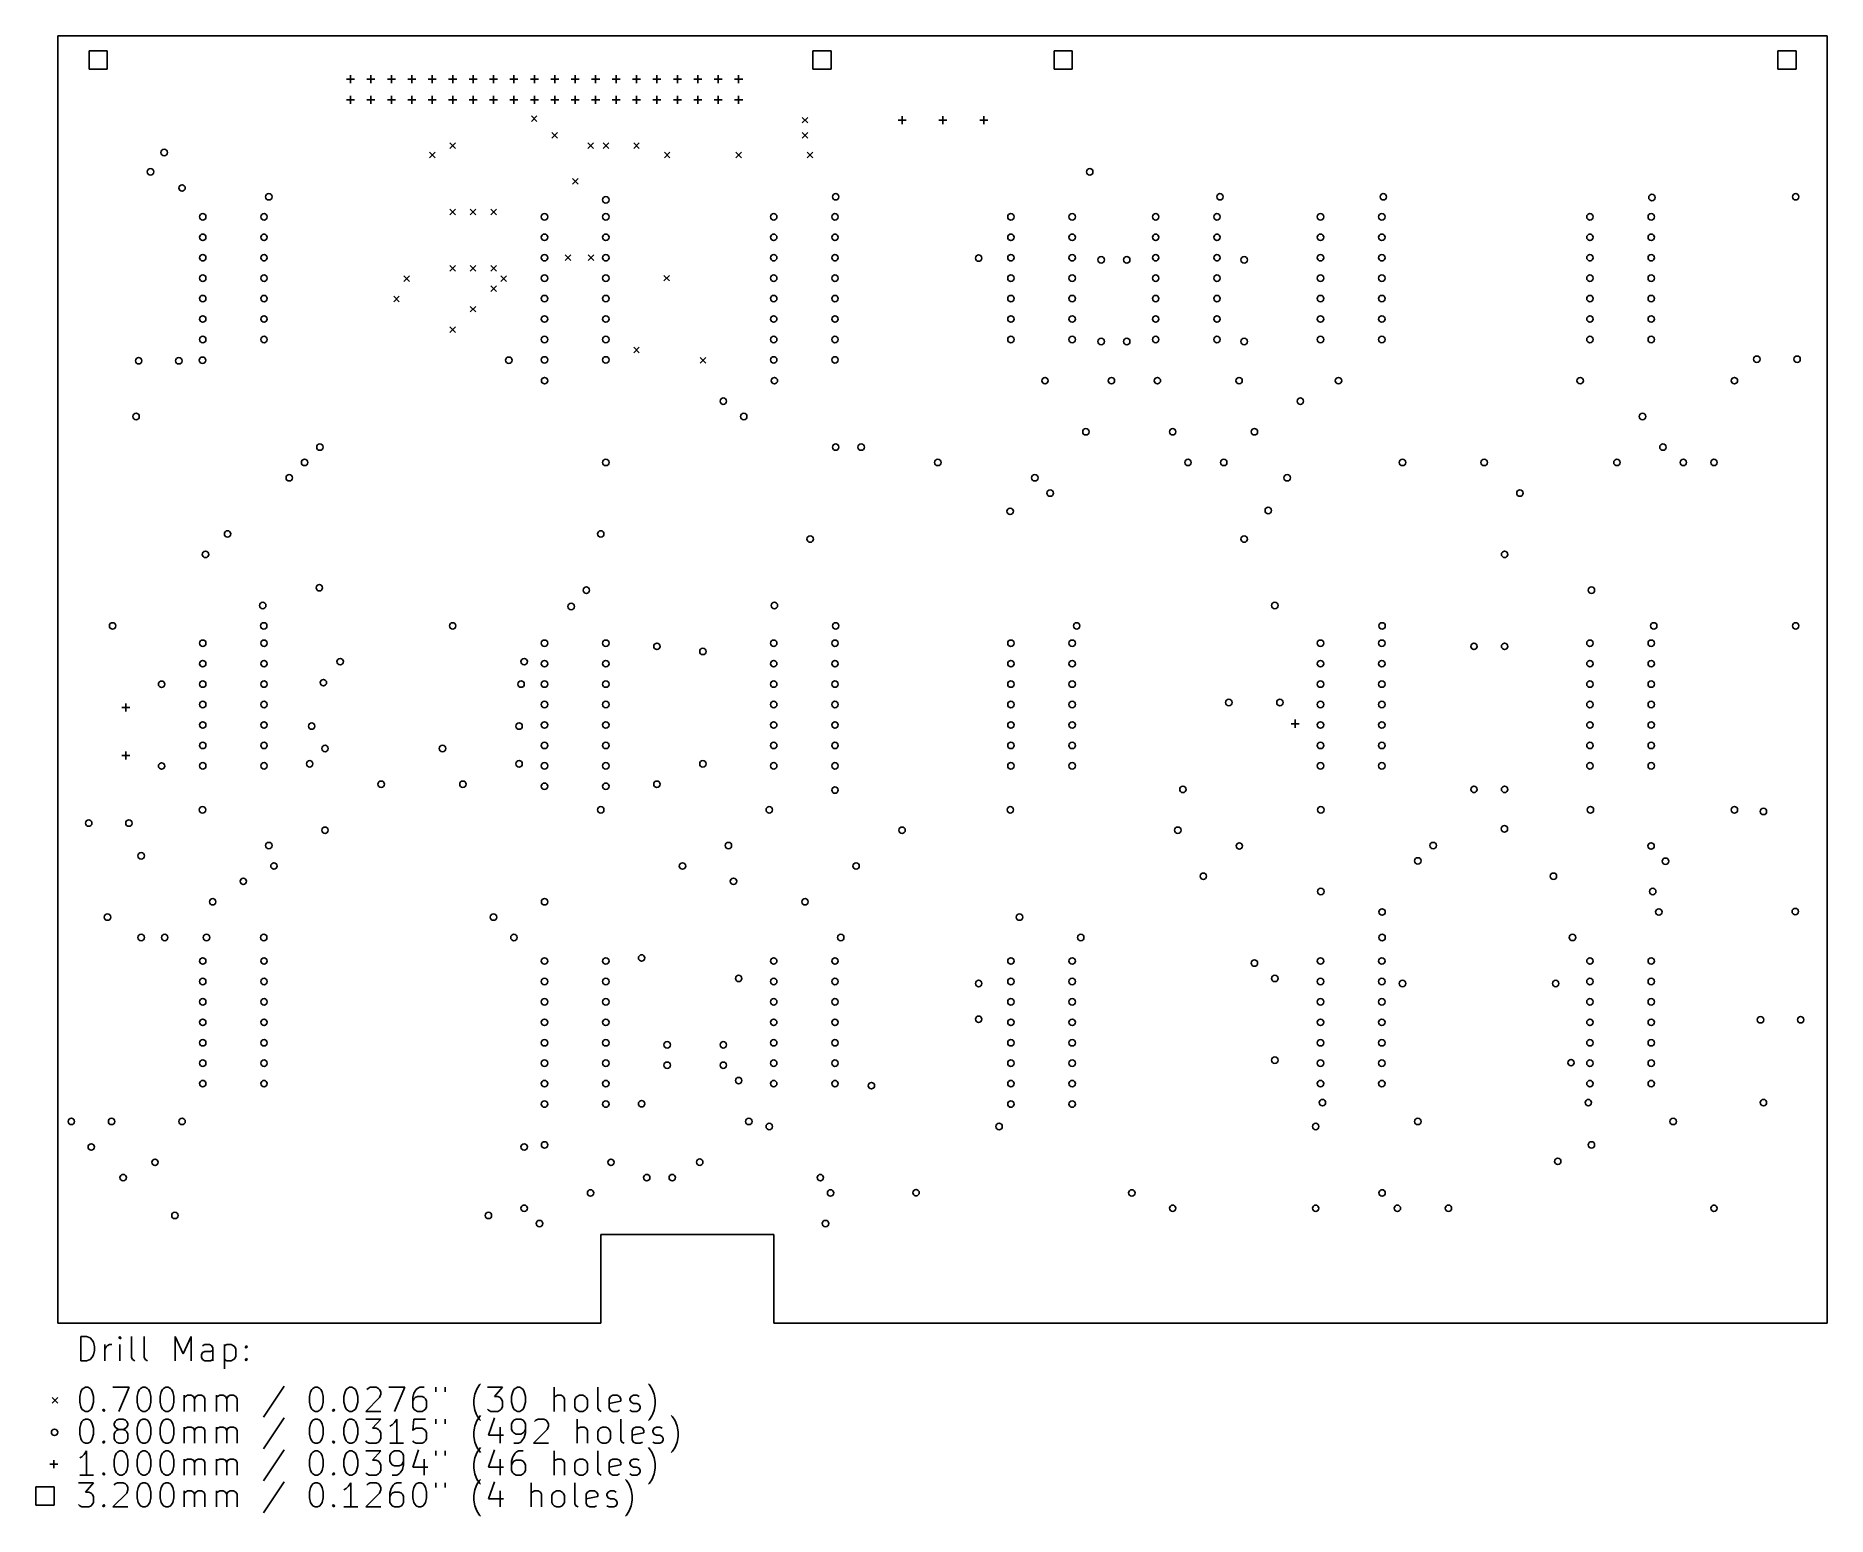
# Model space of a CAD drawing. Extents: x 0.66 to 9.43, y -8.03 to -0.79.
import ezdxf

# ---------------------------------------------------------------- set-up
doc = ezdxf.new("R2010")
doc.units = 0
doc.header["$MEASUREMENT"] = 0
doc.layers.add('BLACK', color=7, linetype='CONTINUOUS')

msp = doc.modelspace()

# ---------------------------------------------------------------- linework, layer by layer
at = {"layer": 'BLACK', "linetype": 'CONTINUOUS'}
for p, q in [((0.767717, -0.787402), (0.787402, -0.787402)), ((0.767717, -7.08661), (0.767717, -0.787402)), ((0.787402, -0.787402), (2.90945, -0.787402)), ((5.87795, -0.787402), (2.90945, -0.787402)), ((9.42913, -0.787402), (5.87795, -0.787402)), ((9.42913, -7.08661), (9.42913, -0.787402)), ((1.00911, -0.860969), (0.920024, -0.860969)), ((0.920024, -0.860969), (0.920024, -0.950054)), ((1.00911, -0.950054), (1.00911, -0.860969)), ((4.55242, -0.860969), (4.46333, -0.860969)), ((4.46333, -0.860969), (4.46333, -0.950054)), ((4.55242, -0.950054), (4.55242, -0.860969)), ((5.73352, -0.860969), (5.64443, -0.860969)), ((5.64443, -0.860969), (5.64443, -0.950054)), ((5.73352, -0.950054), (5.73352, -0.860969)), ((9.27683, -0.860969), (9.18774, -0.860969)), ((9.18774, -0.860969), (9.18774, -0.950054)), ((9.27683, -0.950054), (9.27683, -0.860969)), ((0.920024, -0.950054), (1.00911, -0.950054)), ((4.46333, -0.950054), (4.55242, -0.950054)), ((5.64443, -0.950054), (5.73352, -0.950054)), ((9.18774, -0.950054), (9.27683, -0.950054)), ((2.18031, -1), (2.21969, -1)), ((2.2, -0.980315), (2.2, -1.01969)), ((2.28031, -1), (2.31969, -1)), ((2.3, -0.980315), (2.3, -1.01969)), ((2.38031, -1), (2.41969, -1)), ((2.4, -0.980315), (2.4, -1.01969)), ((2.48031, -1), (2.51969, -1)), ((2.5, -0.980315), (2.5, -1.01969)), ((2.58031, -1), (2.61969, -1)), ((2.6, -0.980315), (2.6, -1.01969)), ((2.68031, -1), (2.71969, -1)), ((2.7, -0.980315), (2.7, -1.01969)), ((2.78031, -1), (2.81969, -1)), ((2.8, -0.980315), (2.8, -1.01969)), ((2.88031, -1), (2.91969, -1)), ((2.9, -0.980315), (2.9, -1.01969)), ((2.98031, -1), (3.01969, -1)), ((3, -0.980315), (3, -1.01969)), ((3.08031, -1), (3.11969, -1)), ((3.1, -0.980315), (3.1, -1.01969)), ((3.18031, -1), (3.21969, -1)), ((3.2, -0.980315), (3.2, -1.01969)), ((3.28031, -1), (3.31969, -1)), ((3.3, -0.980315), (3.3, -1.01969)), ((3.38031, -1), (3.41969, -1)), ((3.4, -0.980315), (3.4, -1.01969)), ((3.48031, -1), (3.51969, -1)), ((3.5, -0.980315), (3.5, -1.01969)), ((3.58031, -1), (3.61969, -1)), ((3.6, -0.980315), (3.6, -1.01969)), ((3.68031, -1), (3.71969, -1)), ((3.7, -0.980315), (3.7, -1.01969)), ((3.78031, -1), (3.81969, -1)), ((3.8, -0.980315), (3.8, -1.01969)), ((3.88031, -1), (3.91969, -1)), ((3.9, -0.980315), (3.9, -1.01969)), ((3.98031, -1), (4.01969, -1)), ((4, -0.980315), (4, -1.01969)), ((4.08031, -1), (4.11969, -1)), ((4.1, -0.980315), (4.1, -1.01969)), ((2.18031, -1.1), (2.21969, -1.1)), ((2.2, -1.08031), (2.2, -1.11969)), ((2.28031, -1.1), (2.31969, -1.1)), ((2.3, -1.08031), (2.3, -1.11969)), ((2.38031, -1.1), (2.41969, -1.1)), ((2.4, -1.08031), (2.4, -1.11969)), ((2.48031, -1.1), (2.51969, -1.1)), ((2.5, -1.08031), (2.5, -1.11969)), ((2.58031, -1.1), (2.61969, -1.1)), ((2.6, -1.08031), (2.6, -1.11969)), ((2.68031, -1.1), (2.71969, -1.1)), ((2.7, -1.08031), (2.7, -1.11969)), ((2.78031, -1.1), (2.81969, -1.1)), ((2.8, -1.08031), (2.8, -1.11969)), ((2.88031, -1.1), (2.91969, -1.1)), ((2.9, -1.08031), (2.9, -1.11969)), ((2.98031, -1.1), (3.01969, -1.1)), ((3, -1.08031), (3, -1.11969)), ((3.08031, -1.1), (3.11969, -1.1)), ((3.1, -1.08031), (3.1, -1.11969)), ((3.18031, -1.1), (3.21969, -1.1)), ((3.2, -1.08031), (3.2, -1.11969)), ((3.28031, -1.1), (3.31969, -1.1)), ((3.3, -1.08031), (3.3, -1.11969)), ((3.38031, -1.1), (3.41969, -1.1)), ((3.4, -1.08031), (3.4, -1.11969)), ((3.48031, -1.1), (3.51969, -1.1)), ((3.5, -1.08031), (3.5, -1.11969)), ((3.58031, -1.1), (3.61969, -1.1)), ((3.6, -1.08031), (3.6, -1.11969)), ((3.68031, -1.1), (3.71969, -1.1)), ((3.7, -1.08031), (3.7, -1.11969)), ((3.78031, -1.1), (3.81969, -1.1)), ((3.8, -1.08031), (3.8, -1.11969)), ((3.88031, -1.1), (3.91969, -1.1)), ((3.9, -1.08031), (3.9, -1.11969)), ((3.98031, -1.1), (4.01969, -1.1)), ((4, -1.08031), (4, -1.11969)), ((4.08031, -1.1), (4.11969, -1.1)), ((4.1, -1.08031), (4.1, -1.11969)), ((3.08523, -1.17835), (3.11279, -1.20591)), ((3.11279, -1.17835), (3.08523, -1.20591)), ((4.41122, -1.18622), (4.43878, -1.21378)), ((4.43878, -1.18622), (4.41122, -1.21378)), ((4.88031, -1.2), (4.91969, -1.2)), ((4.9, -1.18031), (4.9, -1.21969)), ((5.08031, -1.2), (5.11969, -1.2)), ((5.1, -1.18031), (5.1, -1.21969)), ((5.28031, -1.2), (5.31969, -1.2)), ((5.3, -1.18031), (5.3, -1.21969)), ((2.68622, -1.31122), (2.71378, -1.33878)), ((2.71378, -1.31122), (2.68622, -1.33878)), ((3.18622, -1.26122), (3.21378, -1.28878)), ((3.21378, -1.26122), (3.18622, -1.28878)), ((3.36122, -1.31122), (3.38878, -1.33878)), ((3.38878, -1.31122), (3.36122, -1.33878)), ((3.43622, -1.31122), (3.46378, -1.33878)), ((3.46378, -1.31122), (3.43622, -1.33878)), ((3.58622, -1.31122), (3.61378, -1.33878)), ((3.61378, -1.31122), (3.58622, -1.33878)), ((4.41122, -1.26122), (4.43878, -1.28878)), ((4.43878, -1.26122), (4.41122, -1.28878)), ((2.58622, -1.35689), (2.61378, -1.38445)), ((2.61378, -1.35689), (2.58622, -1.38445)), ((3.73622, -1.35689), (3.76378, -1.38445)), ((3.76378, -1.35689), (3.73622, -1.38445)), ((4.08622, -1.35689), (4.11378, -1.38445)), ((4.11378, -1.35689), (4.08622, -1.38445)), ((4.43622, -1.35689), (4.46378, -1.38445)), ((4.46378, -1.35689), (4.43622, -1.38445)), ((3.28622, -1.48622), (3.31378, -1.51378)), ((3.31378, -1.48622), (3.28622, -1.51378)), ((2.68622, -1.63622), (2.71378, -1.66378)), ((2.71378, -1.63622), (2.68622, -1.66378)), ((2.78622, -1.63622), (2.81378, -1.66378)), ((2.81378, -1.63622), (2.78622, -1.66378)), ((2.88622, -1.63622), (2.91378, -1.66378)), ((2.91378, -1.63622), (2.88622, -1.66378)), ((2.68622, -1.91122), (2.71378, -1.93878)), ((2.71378, -1.91122), (2.68622, -1.93878)), ((2.78622, -1.91122), (2.81378, -1.93878)), ((2.81378, -1.91122), (2.78622, -1.93878)), ((2.88622, -1.91122), (2.91378, -1.93878)), ((2.91378, -1.91122), (2.88622, -1.93878)), ((3.25079, -1.85945), (3.27835, -1.88701)), ((3.27835, -1.85945), (3.25079, -1.88701)), ((3.36299, -1.85945), (3.39055, -1.88701)), ((3.39055, -1.85945), (3.36299, -1.88701)), ((2.46122, -1.96122), (2.48878, -1.98878)), ((2.48878, -1.96122), (2.46122, -1.98878)), ((2.88622, -2.01122), (2.91378, -2.03878)), ((2.91378, -2.01122), (2.88622, -2.03878)), ((2.93622, -1.96122), (2.96378, -1.98878)), ((2.96378, -1.96122), (2.93622, -1.98878)), ((3.73445, -1.95945), (3.76201, -1.98701)), ((3.76201, -1.95945), (3.73445, -1.98701)), ((2.41122, -2.06122), (2.43878, -2.08878)), ((2.43878, -2.06122), (2.41122, -2.08878)), ((2.78622, -2.11122), (2.81378, -2.13878)), ((2.81378, -2.11122), (2.78622, -2.13878)), ((2.68622, -2.21122), (2.71378, -2.23878)), ((2.71378, -2.21122), (2.68622, -2.23878)), ((3.58622, -2.31122), (3.61378, -2.33878)), ((3.61378, -2.31122), (3.58622, -2.33878)), ((3.91122, -2.36122), (3.93878, -2.38878)), ((3.93878, -2.36122), (3.91122, -2.38878)), ((1.08031, -4.075), (1.11969, -4.075)), ((1.1, -4.05531), (1.1, -4.09469)), ((6.80531, -4.15354), (6.84469, -4.15354)), ((6.825, -4.13386), (6.825, -4.17323)), ((1.1, -4.28976), (1.1, -4.32913)), ((1.08031, -4.30945), (1.11969, -4.30945)), ((3.4252, -6.65354), (4.27165, -6.65354)), ((3.4252, -7.08661), (3.4252, -6.65354)), ((4.27165, -6.65354), (4.27165, -7.08661)), ((0.787402, -7.08661), (0.767717, -7.08661)), ((0.787402, -7.08661), (3.4252, -7.08661)), ((9.42913, -7.08661), (4.27165, -7.08661)), ((0.879499, -7.27095), (0.879499, -7.15284)), ((0.879499, -7.15284), (0.907621, -7.15284)), ((0.907621, -7.15284), (0.924494, -7.15846)), ((0.924494, -7.15846), (0.935742, -7.16971)), ((0.935742, -7.16971), (0.941367, -7.18096)), ((0.941367, -7.18096), (0.946991, -7.20346)), ((1.07073, -7.15284), (1.0651, -7.15846)), ((1.0651, -7.15846), (1.07073, -7.16409)), ((1.07635, -7.15846), (1.07073, -7.15284)), ((1.07073, -7.15284), (1.07073, -7.16409)), ((1.07073, -7.16409), (1.07635, -7.15846)), ((1.12697, -7.25408), (1.12697, -7.15284)), ((1.18884, -7.25408), (1.18884, -7.15284)), ((1.34069, -7.27095), (1.34069, -7.15284)), ((1.34069, -7.15284), (1.38006, -7.2372)), ((1.38006, -7.2372), (1.41943, -7.15284)), ((1.41943, -7.15284), (1.41943, -7.27095)), ((0.907621, -7.27095), (0.879499, -7.27095)), ((0.924494, -7.26533), (0.907621, -7.27095)), ((0.935742, -7.25408), (0.924494, -7.26533)), ((0.941367, -7.24283), (0.935742, -7.25408)), ((0.946991, -7.22033), (0.941367, -7.24283)), ((0.946991, -7.20346), (0.946991, -7.22033)), ((0.99761, -7.27095), (0.99761, -7.19221)), ((0.99761, -7.21471), (1.00323, -7.20346)), ((1.00323, -7.20346), (1.00886, -7.19783)), ((1.00886, -7.19783), (1.02011, -7.19221)), ((1.02011, -7.19221), (1.03136, -7.19221)), ((1.07073, -7.27095), (1.07073, -7.19221)), ((1.13259, -7.26533), (1.12697, -7.25408)), ((1.14384, -7.27095), (1.13259, -7.26533)), ((1.19446, -7.26533), (1.18884, -7.25408)), ((1.20571, -7.27095), (1.19446, -7.26533)), ((1.47005, -7.24283), (1.47567, -7.23158)), ((1.47005, -7.25408), (1.47005, -7.24283)), ((1.47567, -7.26533), (1.47005, -7.25408)), ((1.48692, -7.19221), (1.47567, -7.19783)), ((1.47567, -7.23158), (1.48692, -7.22596)), ((1.48692, -7.27095), (1.47567, -7.26533)), ((1.50942, -7.19221), (1.48692, -7.19221)), ((1.48692, -7.22596), (1.51504, -7.22596)), ((1.51504, -7.27095), (1.48692, -7.27095)), ((1.52067, -7.19783), (1.50942, -7.19221)), ((1.51504, -7.22596), (1.52629, -7.22033)), ((1.52629, -7.26533), (1.51504, -7.27095)), ((1.52629, -7.20908), (1.52067, -7.19783)), ((1.52629, -7.27095), (1.52629, -7.20908)), ((1.58254, -7.19221), (1.58254, -7.31032)), ((1.58254, -7.19783), (1.59379, -7.19221)), ((1.59379, -7.27095), (1.58254, -7.26533)), ((1.59379, -7.19221), (1.61628, -7.19221)), ((1.61628, -7.27095), (1.59379, -7.27095)), ((1.61628, -7.19221), (1.62753, -7.19783)), ((1.62753, -7.26533), (1.61628, -7.27095)), ((1.62753, -7.19783), (1.63316, -7.20346)), ((1.63316, -7.2597), (1.62753, -7.26533)), ((1.63316, -7.20346), (1.63878, -7.21471)), ((1.63878, -7.24845), (1.63316, -7.2597)), ((1.63878, -7.21471), (1.63878, -7.24845)), ((1.68377, -7.20346), (1.6894, -7.19783)), ((1.6894, -7.20908), (1.68377, -7.20346)), ((1.68377, -7.26533), (1.6894, -7.2597)), ((1.6894, -7.27095), (1.68377, -7.26533)), ((1.6894, -7.19783), (1.69502, -7.20346)), ((1.6894, -7.19783), (1.6894, -7.20908)), ((1.69502, -7.20346), (1.6894, -7.20908)), ((1.6894, -7.2597), (1.69502, -7.26533)), ((1.6894, -7.2597), (1.6894, -7.27095)), ((1.69502, -7.26533), (1.6894, -7.27095)), ((0.739173, -7.45177), (0.766732, -7.47933)), ((0.766732, -7.45177), (0.739173, -7.47933)), ((0.873875, -7.44587), (0.879499, -7.42337)), ((0.873875, -7.47399), (0.873875, -7.44587)), ((0.879499, -7.42337), (0.885124, -7.41212)), ((0.885124, -7.41212), (0.890748, -7.4065)), ((0.890748, -7.4065), (0.901997, -7.40087)), ((0.901997, -7.40087), (0.913245, -7.40087)), ((0.913245, -7.40087), (0.924494, -7.4065)), ((0.924494, -7.4065), (0.930118, -7.41212)), ((0.930118, -7.41212), (0.935742, -7.42337)), ((0.935742, -7.42337), (0.941367, -7.44587)), ((0.941367, -7.44587), (0.941367, -7.47399)), ((1.03698, -7.40087), (1.11572, -7.40087)), ((1.11572, -7.40087), (1.0651, -7.51898)), ((1.15509, -7.44587), (1.16071, -7.42337)), ((1.15509, -7.47399), (1.15509, -7.44587)), ((1.16071, -7.42337), (1.16634, -7.41212)), ((1.16634, -7.41212), (1.17196, -7.4065)), ((1.17196, -7.4065), (1.18321, -7.40087)), ((1.18321, -7.40087), (1.19446, -7.40087)), ((1.19446, -7.40087), (1.20571, -7.4065)), ((1.20571, -7.4065), (1.21133, -7.41212)), ((1.21133, -7.41212), (1.21696, -7.42337)), ((1.21696, -7.42337), (1.22258, -7.44587)), ((1.22258, -7.44587), (1.22258, -7.47399)), ((1.26758, -7.44587), (1.2732, -7.42337)), ((1.26758, -7.47399), (1.26758, -7.44587)), ((1.2732, -7.42337), (1.27882, -7.41212)), ((1.27882, -7.41212), (1.28445, -7.4065)), ((1.28445, -7.4065), (1.2957, -7.40087)), ((1.2957, -7.40087), (1.30695, -7.40087)), ((1.30695, -7.40087), (1.31819, -7.4065)), ((1.31819, -7.4065), (1.32382, -7.41212)), ((1.32382, -7.41212), (1.32944, -7.42337)), ((1.32944, -7.42337), (1.33507, -7.44587)), ((1.33507, -7.44587), (1.33507, -7.47399)), ((1.38569, -7.51898), (1.38569, -7.44024)), ((1.38569, -7.45149), (1.39131, -7.44587)), ((1.39131, -7.44587), (1.40256, -7.44024)), ((1.40256, -7.44024), (1.41943, -7.44024)), ((1.41943, -7.44024), (1.43068, -7.44587)), ((1.43068, -7.44587), (1.4363, -7.45711)), ((1.4363, -7.45711), (1.44193, -7.44587)), ((1.44193, -7.44587), (1.45318, -7.44024)), ((1.45318, -7.44024), (1.47005, -7.44024)), ((1.47005, -7.44024), (1.4813, -7.44587)), ((1.4813, -7.44587), (1.48692, -7.45711)), ((1.54317, -7.51898), (1.54317, -7.44024)), ((1.54317, -7.45149), (1.54879, -7.44587)), ((1.54879, -7.44587), (1.56004, -7.44024)), ((1.56004, -7.44024), (1.57691, -7.44024)), ((1.57691, -7.44024), (1.58816, -7.44587)), ((1.58816, -7.44587), (1.59379, -7.45711)), ((1.59379, -7.45711), (1.59941, -7.44587)), ((1.59941, -7.44587), (1.61066, -7.44024)), ((1.61066, -7.44024), (1.62753, -7.44024)), ((1.62753, -7.44024), (1.63878, -7.44587)), ((1.63878, -7.44587), (1.6444, -7.45711)), ((1.875, -7.39525), (1.77376, -7.5471)), ((1.99873, -7.44587), (2.00436, -7.42337)), ((1.99873, -7.47399), (1.99873, -7.44587)), ((2.00436, -7.42337), (2.00998, -7.41212)), ((2.00998, -7.41212), (2.01561, -7.4065)), ((2.01561, -7.4065), (2.02686, -7.40087)), ((2.02686, -7.40087), (2.0381, -7.40087)), ((2.0381, -7.40087), (2.04935, -7.4065)), ((2.04935, -7.4065), (2.05498, -7.41212)), ((2.05498, -7.41212), (2.0606, -7.42337)), ((2.0606, -7.42337), (2.06623, -7.44587)), ((2.06623, -7.44587), (2.06623, -7.47399)), ((2.16746, -7.44587), (2.17309, -7.42337)), ((2.16746, -7.47399), (2.16746, -7.44587)), ((2.17309, -7.42337), (2.17871, -7.41212)), ((2.17871, -7.41212), (2.18434, -7.4065)), ((2.18434, -7.4065), (2.19558, -7.40087)), ((2.19558, -7.40087), (2.20683, -7.40087)), ((2.20683, -7.40087), (2.21808, -7.4065)), ((2.21808, -7.4065), (2.22371, -7.41212)), ((2.22371, -7.41212), (2.22933, -7.42337)), ((2.22933, -7.42337), (2.23495, -7.44587)), ((2.23495, -7.44587), (2.23495, -7.47399)), ((2.34182, -7.45149), (2.27433, -7.51898)), ((2.27995, -7.41212), (2.28557, -7.4065)), ((2.28557, -7.4065), (2.29682, -7.40087)), ((2.29682, -7.40087), (2.32494, -7.40087)), ((2.32494, -7.40087), (2.33619, -7.4065)), ((2.33619, -7.4065), (2.34182, -7.41212)), ((2.34182, -7.41212), (2.34744, -7.42337)), ((2.34744, -7.43462), (2.34182, -7.45149)), ((2.34744, -7.42337), (2.34744, -7.43462)), ((2.38681, -7.40087), (2.46555, -7.40087)), ((2.46555, -7.40087), (2.41493, -7.51898)), ((2.51055, -7.42899), (2.50492, -7.45149)), ((2.50492, -7.45149), (2.50492, -7.49648)), ((2.52179, -7.41212), (2.51055, -7.42899)), ((2.51617, -7.45149), (2.51055, -7.45711)), ((2.52742, -7.44587), (2.51617, -7.45149)), ((2.52742, -7.4065), (2.52179, -7.41212)), ((2.53867, -7.40087), (2.52742, -7.4065)), ((2.54992, -7.44587), (2.52742, -7.44587)), ((2.56116, -7.40087), (2.53867, -7.40087)), ((2.56116, -7.45149), (2.54992, -7.44587)), ((2.56679, -7.45711), (2.56116, -7.45149)), ((2.61741, -7.40087), (2.61741, -7.42337)), ((2.6624, -7.40087), (2.6624, -7.42337)), ((2.80301, -7.46274), (2.80863, -7.43462)), ((2.80863, -7.43462), (2.81426, -7.41774)), ((2.81426, -7.41774), (2.81988, -7.4065)), ((2.81988, -7.4065), (2.83113, -7.38962)), ((2.83113, -7.38962), (2.83675, -7.384)), ((2.8705, -7.40087), (2.94362, -7.40087)), ((2.94362, -7.40087), (2.90425, -7.44587)), ((2.90425, -7.44587), (2.92112, -7.44587)), ((2.92112, -7.44587), (2.93237, -7.45149)), ((2.93237, -7.45149), (2.93799, -7.45711)), ((2.98861, -7.44587), (2.99424, -7.42337)), ((2.98861, -7.47399), (2.98861, -7.44587)), ((2.99424, -7.42337), (2.99986, -7.41212)), ((2.99986, -7.41212), (3.00548, -7.4065)), ((3.00548, -7.4065), (3.01673, -7.40087)), ((3.01673, -7.40087), (3.02798, -7.40087)), ((3.02798, -7.40087), (3.03923, -7.4065)), ((3.03923, -7.4065), (3.04485, -7.41212)), ((3.04485, -7.41212), (3.05048, -7.42337)), ((3.05048, -7.42337), (3.0561, -7.44587)), ((3.0561, -7.44587), (3.0561, -7.47399)), ((3.19671, -7.51898), (3.19671, -7.40087)), ((3.20233, -7.44587), (3.19671, -7.45149)), ((3.21358, -7.44024), (3.20233, -7.44587)), ((3.23046, -7.44024), (3.21358, -7.44024)), ((3.2417, -7.44587), (3.23046, -7.44024)), ((3.24733, -7.45711), (3.2417, -7.44587)), ((3.29795, -7.46274), (3.30357, -7.45149)), ((3.30357, -7.45149), (3.3092, -7.44587)), ((3.3092, -7.44587), (3.32044, -7.44024)), ((3.32044, -7.44024), (3.33732, -7.44024)), ((3.33732, -7.44024), (3.34857, -7.44587)), ((3.34857, -7.44587), (3.35419, -7.45149)), ((3.35419, -7.45149), (3.35981, -7.46274)), ((3.41043, -7.50211), (3.41043, -7.40087)), ((3.46668, -7.45711), (3.4723, -7.44587)), ((3.4723, -7.44587), (3.48355, -7.44024)), ((3.48355, -7.44024), (3.50605, -7.44024)), ((3.50605, -7.44024), (3.51729, -7.44587)), ((3.51729, -7.44587), (3.52292, -7.45711)), ((3.56791, -7.45711), (3.57354, -7.44587)), ((3.57354, -7.44587), (3.58479, -7.44024)), ((3.58479, -7.44024), (3.60166, -7.44024)), ((3.60166, -7.44024), (3.61291, -7.44587)), ((3.66353, -7.38962), (3.6579, -7.384)), ((3.67477, -7.4065), (3.66353, -7.38962)), ((3.6804, -7.41774), (3.67477, -7.4065)), ((3.68602, -7.43462), (3.6804, -7.41774)), ((3.69165, -7.46274), (3.68602, -7.43462)), ((0.879499, -7.49648), (0.873875, -7.47399)), ((0.885124, -7.50773), (0.879499, -7.49648)), ((0.890748, -7.51336), (0.885124, -7.50773)), ((0.901997, -7.51898), (0.890748, -7.51336)), ((0.913245, -7.51898), (0.901997, -7.51898)), ((0.924494, -7.51336), (0.913245, -7.51898)), ((0.930118, -7.50773), (0.924494, -7.51336)), ((0.935742, -7.49648), (0.930118, -7.50773)), ((0.941367, -7.47399), (0.935742, -7.49648)), ((0.986361, -7.51336), (0.991985, -7.50773)), ((0.991985, -7.51898), (0.986361, -7.51336)), ((0.991985, -7.50773), (0.99761, -7.51336)), ((0.991985, -7.50773), (0.991985, -7.51898)), ((0.99761, -7.51336), (0.991985, -7.51898)), ((1.16071, -7.49648), (1.15509, -7.47399)), ((1.16634, -7.50773), (1.16071, -7.49648)), ((1.17196, -7.51336), (1.16634, -7.50773)), ((1.18321, -7.51898), (1.17196, -7.51336)), ((1.19446, -7.51898), (1.18321, -7.51898)), ((1.20571, -7.51336), (1.19446, -7.51898)), ((1.21133, -7.50773), (1.20571, -7.51336)), ((1.21696, -7.49648), (1.21133, -7.50773)), ((1.22258, -7.47399), (1.21696, -7.49648)), ((1.2732, -7.49648), (1.26758, -7.47399)), ((1.27882, -7.50773), (1.2732, -7.49648)), ((1.28445, -7.51336), (1.27882, -7.50773)), ((1.2957, -7.51898), (1.28445, -7.51336)), ((1.30695, -7.51898), (1.2957, -7.51898)), ((1.31819, -7.51336), (1.30695, -7.51898)), ((1.32382, -7.50773), (1.31819, -7.51336)), ((1.32944, -7.49648), (1.32382, -7.50773)), ((1.33507, -7.47399), (1.32944, -7.49648)), ((1.4363, -7.45711), (1.4363, -7.51898)), ((1.48692, -7.45711), (1.48692, -7.51898)), ((1.59379, -7.45711), (1.59379, -7.51898)), ((1.6444, -7.45711), (1.6444, -7.51898)), ((2.00436, -7.49648), (1.99873, -7.47399)), ((2.00998, -7.50773), (2.00436, -7.49648)), ((2.01561, -7.51336), (2.00998, -7.50773)), ((2.02686, -7.51898), (2.01561, -7.51336)), ((2.0381, -7.51898), (2.02686, -7.51898)), ((2.04935, -7.51336), (2.0381, -7.51898)), ((2.05498, -7.50773), (2.04935, -7.51336)), ((2.0606, -7.49648), (2.05498, -7.50773)), ((2.06623, -7.47399), (2.0606, -7.49648)), ((2.11122, -7.51336), (2.11684, -7.50773)), ((2.11684, -7.51898), (2.11122, -7.51336)), ((2.11684, -7.50773), (2.12247, -7.51336)), ((2.11684, -7.50773), (2.11684, -7.51898)), ((2.12247, -7.51336), (2.11684, -7.51898)), ((2.17309, -7.49648), (2.16746, -7.47399)), ((2.17871, -7.50773), (2.17309, -7.49648)), ((2.18434, -7.51336), (2.17871, -7.50773)), ((2.19558, -7.51898), (2.18434, -7.51336)), ((2.20683, -7.51898), (2.19558, -7.51898)), ((2.21808, -7.51336), (2.20683, -7.51898)), ((2.22371, -7.50773), (2.21808, -7.51336)), ((2.22933, -7.49648), (2.22371, -7.50773)), ((2.23495, -7.47399), (2.22933, -7.49648)), ((2.27433, -7.51898), (2.34744, -7.51898)), ((2.51055, -7.45711), (2.50492, -7.46836)), ((2.50492, -7.49648), (2.51055, -7.50773)), ((2.51055, -7.50773), (2.51617, -7.51336)), ((2.51617, -7.51336), (2.52742, -7.51898)), ((2.52742, -7.51898), (2.54992, -7.51898)), ((2.54992, -7.51898), (2.56116, -7.51336)), ((2.56116, -7.51336), (2.56679, -7.50773)), ((2.57241, -7.46836), (2.56679, -7.45711)), ((2.56679, -7.50773), (2.57241, -7.49648)), ((2.57241, -7.49648), (2.57241, -7.46836)), ((2.80301, -7.48524), (2.80301, -7.46274)), ((2.80863, -7.51336), (2.80301, -7.48524)), ((2.81426, -7.53023), (2.80863, -7.51336)), ((2.81988, -7.54148), (2.81426, -7.53023)), ((2.83113, -7.55835), (2.81988, -7.54148)), ((2.83113, -7.54553), (2.83675, -7.5399)), ((2.87612, -7.51336), (2.8705, -7.50773)), ((2.88737, -7.51898), (2.87612, -7.51336)), ((2.92112, -7.51898), (2.88737, -7.51898)), ((2.93237, -7.51336), (2.92112, -7.51898)), ((2.93799, -7.50773), (2.93237, -7.51336)), ((2.93799, -7.45711), (2.94362, -7.46836)), ((2.94362, -7.49648), (2.93799, -7.50773)), ((2.94362, -7.46836), (2.94362, -7.49648)), ((2.99424, -7.49648), (2.98861, -7.47399)), ((2.99986, -7.50773), (2.99424, -7.49648)), ((3.00548, -7.51336), (2.99986, -7.50773)), ((3.01673, -7.51898), (3.00548, -7.51336)), ((3.02798, -7.51898), (3.01673, -7.51898)), ((3.03923, -7.51336), (3.02798, -7.51898)), ((3.04485, -7.50773), (3.03923, -7.51336)), ((3.05048, -7.49648), (3.04485, -7.50773)), ((3.0561, -7.47399), (3.05048, -7.49648)), ((3.24733, -7.51898), (3.24733, -7.45711)), ((3.29795, -7.49648), (3.29795, -7.46274)), ((3.30357, -7.50773), (3.29795, -7.49648)), ((3.3092, -7.51336), (3.30357, -7.50773)), ((3.32044, -7.51898), (3.3092, -7.51336)), ((3.33732, -7.51898), (3.32044, -7.51898)), ((3.34857, -7.51336), (3.33732, -7.51898)), ((3.35419, -7.50773), (3.34857, -7.51336)), ((3.35981, -7.49648), (3.35419, -7.50773)), ((3.35981, -7.46274), (3.35981, -7.49648)), ((3.41606, -7.51336), (3.41043, -7.50211)), ((3.42731, -7.51898), (3.41606, -7.51336)), ((3.46668, -7.50211), (3.46668, -7.45711)), ((3.52292, -7.46836), (3.46668, -7.47961)), ((3.4723, -7.51336), (3.46668, -7.50211)), ((3.48355, -7.51898), (3.4723, -7.51336)), ((3.50605, -7.51898), (3.48355, -7.51898)), ((3.51729, -7.51336), (3.50605, -7.51898)), ((3.52292, -7.45711), (3.52292, -7.46836)), ((3.56791, -7.46274), (3.56791, -7.45711)), ((3.57354, -7.47399), (3.56791, -7.46274)), ((3.56791, -7.51336), (3.57916, -7.51898)), ((3.58479, -7.47961), (3.57354, -7.47399)), ((3.57916, -7.51898), (3.60166, -7.51898)), ((3.60166, -7.47961), (3.58479, -7.47961)), ((3.61291, -7.48524), (3.60166, -7.47961)), ((3.60166, -7.51898), (3.61291, -7.51336)), ((3.61853, -7.49648), (3.61291, -7.48524)), ((3.61291, -7.51336), (3.61853, -7.50211)), ((3.61853, -7.50211), (3.61853, -7.49648)), ((3.66353, -7.55835), (3.67477, -7.54148)), ((3.67477, -7.54148), (3.6804, -7.53023)), ((3.6804, -7.53023), (3.68602, -7.51336)), ((3.68602, -7.51336), (3.69165, -7.48524)), ((3.69165, -7.48524), (3.69165, -7.46274)), ((3.77601, -7.54553), (3.77039, -7.5399)), ((0.873875, -7.60177), (0.879499, -7.57927)), ((0.873875, -7.62989), (0.873875, -7.60177)), ((0.879499, -7.57927), (0.885124, -7.56803)), ((0.885124, -7.56803), (0.890748, -7.5624)), ((0.890748, -7.5624), (0.901997, -7.55678)), ((0.901997, -7.55678), (0.913245, -7.55678)), ((0.913245, -7.55678), (0.924494, -7.5624)), ((0.924494, -7.5624), (0.930118, -7.56803)), ((0.930118, -7.56803), (0.935742, -7.57927)), ((0.935742, -7.57927), (0.941367, -7.60177)), ((0.941367, -7.60177), (0.941367, -7.62989)), ((1.0426, -7.57927), (1.04823, -7.56803)), ((1.0426, -7.5849), (1.0426, -7.57927)), ((1.04823, -7.59615), (1.0426, -7.5849)), ((1.04823, -7.61864), (1.0426, -7.62989)), ((1.04823, -7.56803), (1.05385, -7.5624)), ((1.05385, -7.60177), (1.04823, -7.59615)), ((1.05385, -7.61302), (1.04823, -7.61864)), ((1.05385, -7.5624), (1.0651, -7.55678)), ((1.0651, -7.6074), (1.05385, -7.60177)), ((1.0651, -7.6074), (1.05385, -7.61302)), ((1.0651, -7.55678), (1.0876, -7.55678)), ((1.0876, -7.6074), (1.0651, -7.6074)), ((1.0876, -7.55678), (1.09885, -7.5624)), ((1.09885, -7.60177), (1.0876, -7.6074)), ((1.09885, -7.61302), (1.0876, -7.6074)), ((1.09885, -7.5624), (1.10447, -7.56803)), ((1.10447, -7.59615), (1.09885, -7.60177)), ((1.10447, -7.61864), (1.09885, -7.61302)), ((1.10447, -7.56803), (1.1101, -7.57927)), ((1.1101, -7.5849), (1.10447, -7.59615)), ((1.1101, -7.62989), (1.10447, -7.61864)), ((1.1101, -7.57927), (1.1101, -7.5849)), ((1.15509, -7.60177), (1.16071, -7.57927)), ((1.15509, -7.62989), (1.15509, -7.60177)), ((1.16071, -7.57927), (1.16634, -7.56803)), ((1.16634, -7.56803), (1.17196, -7.5624)), ((1.17196, -7.5624), (1.18321, -7.55678)), ((1.18321, -7.55678), (1.19446, -7.55678)), ((1.19446, -7.55678), (1.20571, -7.5624)), ((1.20571, -7.5624), (1.21133, -7.56803)), ((1.21133, -7.56803), (1.21696, -7.57927)), ((1.21696, -7.57927), (1.22258, -7.60177)), ((1.22258, -7.60177), (1.22258, -7.62989)), ((1.26758, -7.60177), (1.2732, -7.57927)), ((1.26758, -7.62989), (1.26758, -7.60177)), ((1.2732, -7.57927), (1.27882, -7.56803)), ((1.27882, -7.56803), (1.28445, -7.5624)), ((1.28445, -7.5624), (1.2957, -7.55678)), ((1.2957, -7.55678), (1.30695, -7.55678)), ((1.30695, -7.55678), (1.31819, -7.5624)), ((1.31819, -7.5624), (1.32382, -7.56803)), ((1.32382, -7.56803), (1.32944, -7.57927)), ((1.32944, -7.57927), (1.33507, -7.60177)), ((1.33507, -7.60177), (1.33507, -7.62989)), ((1.38569, -7.67489), (1.38569, -7.59615)), ((1.38569, -7.6074), (1.39131, -7.60177)), ((1.39131, -7.60177), (1.40256, -7.59615)), ((1.40256, -7.59615), (1.41943, -7.59615)), ((1.41943, -7.59615), (1.43068, -7.60177)), ((1.43068, -7.60177), (1.4363, -7.61302)), ((1.4363, -7.61302), (1.44193, -7.60177)), ((1.4363, -7.61302), (1.4363, -7.67489)), ((1.44193, -7.60177), (1.45318, -7.59615)), ((1.45318, -7.59615), (1.47005, -7.59615)), ((1.47005, -7.59615), (1.4813, -7.60177)), ((1.4813, -7.60177), (1.48692, -7.61302)), ((1.48692, -7.61302), (1.48692, -7.67489)), ((1.54317, -7.67489), (1.54317, -7.59615)), ((1.54317, -7.6074), (1.54879, -7.60177)), ((1.54879, -7.60177), (1.56004, -7.59615)), ((1.56004, -7.59615), (1.57691, -7.59615)), ((1.57691, -7.59615), (1.58816, -7.60177)), ((1.58816, -7.60177), (1.59379, -7.61302)), ((1.59379, -7.61302), (1.59941, -7.60177)), ((1.59379, -7.61302), (1.59379, -7.67489)), ((1.59941, -7.60177), (1.61066, -7.59615)), ((1.61066, -7.59615), (1.62753, -7.59615)), ((1.62753, -7.59615), (1.63878, -7.60177)), ((1.63878, -7.60177), (1.6444, -7.61302)), ((1.6444, -7.61302), (1.6444, -7.67489)), ((1.875, -7.55115), (1.77376, -7.70301)), ((1.99873, -7.60177), (2.00436, -7.57927)), ((1.99873, -7.62989), (1.99873, -7.60177)), ((2.00436, -7.57927), (2.00998, -7.56803)), ((2.00998, -7.56803), (2.01561, -7.5624)), ((2.01561, -7.5624), (2.02686, -7.55678)), ((2.02686, -7.55678), (2.0381, -7.55678)), ((2.0381, -7.55678), (2.04935, -7.5624)), ((2.04935, -7.5624), (2.05498, -7.56803)), ((2.05498, -7.56803), (2.0606, -7.57927)), ((2.0606, -7.57927), (2.06623, -7.60177)), ((2.06623, -7.60177), (2.06623, -7.62989)), ((2.16746, -7.60177), (2.17309, -7.57927)), ((2.16746, -7.62989), (2.16746, -7.60177)), ((2.17309, -7.57927), (2.17871, -7.56803)), ((2.17871, -7.56803), (2.18434, -7.5624)), ((2.18434, -7.5624), (2.19558, -7.55678)), ((2.19558, -7.55678), (2.20683, -7.55678)), ((2.20683, -7.55678), (2.21808, -7.5624)), ((2.21808, -7.5624), (2.22371, -7.56803)), ((2.22371, -7.56803), (2.22933, -7.57927)), ((2.22933, -7.57927), (2.23495, -7.60177)), ((2.23495, -7.60177), (2.23495, -7.62989)), ((2.27433, -7.55678), (2.34744, -7.55678)), ((2.34744, -7.55678), (2.30807, -7.60177)), ((2.30807, -7.60177), (2.32494, -7.60177)), ((2.32494, -7.60177), (2.33619, -7.6074)), ((2.33619, -7.6074), (2.34182, -7.61302)), ((2.34182, -7.61302), (2.34744, -7.62427)), ((2.34744, -7.62427), (2.34744, -7.65239)), ((2.40368, -7.5849), (2.39244, -7.59052)), ((2.41493, -7.57365), (2.40368, -7.5849)), ((2.42618, -7.55678), (2.41493, -7.57365)), ((2.42618, -7.67489), (2.42618, -7.55678)), ((2.51055, -7.55678), (2.50492, -7.61302)), ((2.50492, -7.61302), (2.51055, -7.6074)), ((2.56679, -7.55678), (2.51055, -7.55678)), ((2.51055, -7.6074), (2.52179, -7.60177)), ((2.52179, -7.60177), (2.54992, -7.60177)), ((2.54992, -7.60177), (2.56116, -7.6074)), ((2.56116, -7.6074), (2.56679, -7.61302)), ((2.56679, -7.61302), (2.57241, -7.62427)), ((2.57241, -7.62427), (2.57241, -7.65239)), ((2.61741, -7.55678), (2.61741, -7.57927)), ((2.6624, -7.55678), (2.6624, -7.57927)), ((2.80301, -7.61864), (2.80863, -7.59052)), ((2.80301, -7.64114), (2.80301, -7.61864)), ((2.80863, -7.59052), (2.81426, -7.57365)), ((2.81426, -7.57365), (2.81988, -7.5624)), ((2.81988, -7.5624), (2.83113, -7.54553)), ((2.83675, -7.56398), (2.83113, -7.55835)), ((2.90425, -7.55115), (2.87612, -7.63552)), ((2.93237, -7.59615), (2.93237, -7.67489)), ((2.99424, -7.56803), (2.98861, -7.57927)), ((2.98861, -7.57927), (2.98861, -7.6074)), ((2.98861, -7.6074), (2.99424, -7.61864)), ((2.99986, -7.5624), (2.99424, -7.56803)), ((2.99424, -7.61864), (2.99986, -7.62427)), ((3.01111, -7.55678), (2.99986, -7.5624)), ((2.99986, -7.62427), (3.01111, -7.62989)), ((3.03361, -7.55678), (3.01111, -7.55678)), ((3.04485, -7.5624), (3.03361, -7.55678)), ((3.03361, -7.62989), (3.04485, -7.62427)), ((3.05048, -7.56803), (3.04485, -7.5624)), ((3.04485, -7.62427), (3.05048, -7.61864)), ((3.0561, -7.57927), (3.05048, -7.56803)), ((3.05048, -7.61864), (3.0561, -7.6074)), ((3.05048, -7.64677), (3.0561, -7.62427)), ((3.0561, -7.62427), (3.0561, -7.57927)), ((3.16296, -7.6074), (3.09547, -7.67489)), ((3.1011, -7.56803), (3.10672, -7.5624)), ((3.10672, -7.5624), (3.11797, -7.55678)), ((3.11797, -7.55678), (3.14609, -7.55678)), ((3.14609, -7.55678), (3.15734, -7.5624)), ((3.15734, -7.5624), (3.16296, -7.56803)), ((3.16296, -7.56803), (3.16859, -7.57927)), ((3.16859, -7.59052), (3.16296, -7.6074)), ((3.16859, -7.57927), (3.16859, -7.59052)), ((3.3092, -7.67489), (3.3092, -7.55678)), ((3.31482, -7.60177), (3.3092, -7.6074)), ((3.32607, -7.59615), (3.31482, -7.60177)), ((3.34294, -7.59615), (3.32607, -7.59615)), ((3.35419, -7.60177), (3.34294, -7.59615)), ((3.35981, -7.61302), (3.35419, -7.60177)), ((3.35981, -7.67489), (3.35981, -7.61302)), ((3.41043, -7.61864), (3.41606, -7.6074)), ((3.41043, -7.65239), (3.41043, -7.61864)), ((3.41606, -7.6074), (3.42168, -7.60177)), ((3.42168, -7.60177), (3.43293, -7.59615)), ((3.43293, -7.59615), (3.4498, -7.59615)), ((3.4498, -7.59615), (3.46105, -7.60177)), ((3.46105, -7.60177), (3.46668, -7.6074)), ((3.46668, -7.6074), (3.4723, -7.61864)), ((3.4723, -7.61864), (3.4723, -7.65239)), ((3.52292, -7.65801), (3.52292, -7.55678)), ((3.57916, -7.61302), (3.58479, -7.60177)), ((3.57916, -7.65801), (3.57916, -7.61302)), ((3.6354, -7.62427), (3.57916, -7.63552)), ((3.58479, -7.60177), (3.59603, -7.59615)), ((3.59603, -7.59615), (3.61853, -7.59615)), ((3.61853, -7.59615), (3.62978, -7.60177)), ((3.62978, -7.60177), (3.6354, -7.61302)), ((3.6354, -7.61302), (3.6354, -7.62427)), ((3.6579, -7.56398), (3.66353, -7.55835)), ((3.6804, -7.61302), (3.68602, -7.60177)), ((3.6804, -7.61864), (3.6804, -7.61302)), ((3.68602, -7.62989), (3.6804, -7.61864)), ((3.68602, -7.60177), (3.69727, -7.59615)), ((3.69727, -7.59615), (3.71415, -7.59615)), ((3.71415, -7.59615), (3.72539, -7.60177)), ((3.78726, -7.5624), (3.77601, -7.54553)), ((3.79289, -7.57365), (3.78726, -7.5624)), ((3.79851, -7.59052), (3.79289, -7.57365)), ((3.80413, -7.61864), (3.79851, -7.59052)), ((3.80413, -7.64114), (3.80413, -7.61864)), ((0.879499, -7.65239), (0.873875, -7.62989)), ((0.885124, -7.66364), (0.879499, -7.65239)), ((0.890748, -7.66926), (0.885124, -7.66364)), ((0.901997, -7.67489), (0.890748, -7.66926)), ((0.907621, -7.71268), (0.896372, -7.72956)), ((0.913245, -7.67489), (0.901997, -7.67489)), ((0.907621, -7.83079), (0.907621, -7.71268)), ((0.924494, -7.66926), (0.913245, -7.67489)), ((0.930118, -7.66364), (0.924494, -7.66926)), ((0.935742, -7.65239), (0.930118, -7.66364)), ((0.941367, -7.62989), (0.935742, -7.65239)), ((0.986361, -7.66926), (0.991985, -7.66364)), ((0.991985, -7.67489), (0.986361, -7.66926)), ((0.991985, -7.66364), (0.99761, -7.66926)), ((0.991985, -7.66364), (0.991985, -7.67489)), ((0.99761, -7.66926), (0.991985, -7.67489)), ((1.0426, -7.62989), (1.0426, -7.65239)), ((1.0426, -7.65239), (1.04823, -7.66364)), ((1.04823, -7.66364), (1.05385, -7.66926)), ((1.05385, -7.66926), (1.0651, -7.67489)), ((1.05948, -7.71831), (1.07073, -7.71268)), ((1.0651, -7.67489), (1.0876, -7.67489)), ((1.07073, -7.71268), (1.08197, -7.71268)), ((1.08197, -7.71268), (1.09322, -7.71831)), ((1.0876, -7.67489), (1.09885, -7.66926)), ((1.09885, -7.66926), (1.10447, -7.66364)), ((1.10447, -7.66364), (1.1101, -7.65239)), ((1.1101, -7.65239), (1.1101, -7.62989)), ((1.16071, -7.65239), (1.15509, -7.62989)), ((1.16634, -7.66364), (1.16071, -7.65239)), ((1.17196, -7.66926), (1.16634, -7.66364)), ((1.18321, -7.67489), (1.17196, -7.66926)), ((1.17196, -7.71831), (1.18321, -7.71268)), ((1.19446, -7.67489), (1.18321, -7.67489)), ((1.18321, -7.71268), (1.19446, -7.71268)), ((1.20571, -7.66926), (1.19446, -7.67489)), ((1.19446, -7.71268), (1.20571, -7.71831)), ((1.21133, -7.66364), (1.20571, -7.66926)), ((1.21696, -7.65239), (1.21133, -7.66364)), ((1.22258, -7.62989), (1.21696, -7.65239)), ((1.2732, -7.65239), (1.26758, -7.62989)), ((1.27882, -7.66364), (1.2732, -7.65239)), ((1.28445, -7.66926), (1.27882, -7.66364)), ((1.2957, -7.67489), (1.28445, -7.66926)), ((1.28445, -7.71831), (1.2957, -7.71268)), ((1.30695, -7.67489), (1.2957, -7.67489)), ((1.2957, -7.71268), (1.30695, -7.71268)), ((1.31819, -7.66926), (1.30695, -7.67489)), ((1.30695, -7.71268), (1.31819, -7.71831)), ((1.32382, -7.66364), (1.31819, -7.66926)), ((1.32944, -7.65239), (1.32382, -7.66364)), ((1.33507, -7.62989), (1.32944, -7.65239)), ((1.875, -7.70706), (1.77376, -7.85891)), ((2.00436, -7.65239), (1.99873, -7.62989)), ((2.00998, -7.66364), (2.00436, -7.65239)), ((2.01561, -7.66926), (2.00998, -7.66364)), ((2.02686, -7.67489), (2.01561, -7.66926)), ((2.01561, -7.71831), (2.02686, -7.71268)), ((2.0381, -7.67489), (2.02686, -7.67489)), ((2.02686, -7.71268), (2.0381, -7.71268)), ((2.04935, -7.66926), (2.0381, -7.67489)), ((2.0381, -7.71268), (2.04935, -7.71831)), ((2.05498, -7.66364), (2.04935, -7.66926)), ((2.0606, -7.65239), (2.05498, -7.66364)), ((2.06623, -7.62989), (2.0606, -7.65239)), ((2.11122, -7.66926), (2.11684, -7.66364)), ((2.11684, -7.67489), (2.11122, -7.66926)), ((2.11684, -7.66364), (2.12247, -7.66926)), ((2.11684, -7.66364), (2.11684, -7.67489)), ((2.12247, -7.66926), (2.11684, -7.67489)), ((2.17309, -7.65239), (2.16746, -7.62989)), ((2.17871, -7.66364), (2.17309, -7.65239)), ((2.18434, -7.66926), (2.17871, -7.66364)), ((2.19558, -7.67489), (2.18434, -7.66926)), ((2.18434, -7.71831), (2.19558, -7.71268)), ((2.20683, -7.67489), (2.19558, -7.67489)), ((2.19558, -7.71268), (2.20683, -7.71268)), ((2.21808, -7.66926), (2.20683, -7.67489)), ((2.20683, -7.71268), (2.21808, -7.71831)), ((2.22371, -7.66364), (2.21808, -7.66926)), ((2.22933, -7.65239), (2.22371, -7.66364)), ((2.23495, -7.62989), (2.22933, -7.65239)), ((2.27995, -7.66926), (2.27433, -7.66364)), ((2.27433, -7.71268), (2.34744, -7.71268)), ((2.2912, -7.67489), (2.27995, -7.66926)), ((2.32494, -7.67489), (2.2912, -7.67489)), ((2.34744, -7.71268), (2.30807, -7.75768)), ((2.33619, -7.66926), (2.32494, -7.67489)), ((2.34182, -7.66364), (2.33619, -7.66926)), ((2.34744, -7.65239), (2.34182, -7.66364)), ((2.45993, -7.67489), (2.39244, -7.67489)), ((2.41493, -7.71268), (2.40368, -7.71831)), ((2.43743, -7.71268), (2.41493, -7.71268)), ((2.44868, -7.71831), (2.43743, -7.71268)), ((2.51055, -7.66926), (2.50492, -7.66364)), ((2.53304, -7.70706), (2.50492, -7.79142)), ((2.52179, -7.67489), (2.51055, -7.66926)), ((2.54992, -7.67489), (2.52179, -7.67489)), ((2.56116, -7.66926), (2.54992, -7.67489)), ((2.56679, -7.66364), (2.56116, -7.66926)), ((2.57241, -7.65239), (2.56679, -7.66364)), ((2.61741, -7.71268), (2.61741, -7.73518)), ((2.6624, -7.71268), (2.6624, -7.73518)), ((2.80863, -7.66926), (2.80301, -7.64114)), ((2.81426, -7.68614), (2.80863, -7.66926)), ((2.81988, -7.69738), (2.81426, -7.68614)), ((2.83113, -7.71426), (2.81988, -7.69738)), ((2.81988, -7.71831), (2.83113, -7.70143)), ((2.83113, -7.70143), (2.83675, -7.69581)), ((2.83675, -7.71988), (2.83113, -7.71426)), ((2.87612, -7.63552), (2.94924, -7.63552)), ((2.90425, -7.70706), (2.87612, -7.79142)), ((2.99986, -7.67489), (3.02236, -7.67489)), ((3.01111, -7.62989), (3.03361, -7.62989)), ((3.02236, -7.71268), (3.01111, -7.71831)), ((3.02236, -7.67489), (3.03361, -7.66926)), ((3.04485, -7.71268), (3.02236, -7.71268)), ((3.03361, -7.66926), (3.03923, -7.66364)), ((3.03923, -7.66364), (3.05048, -7.64677)), ((3.09547, -7.67489), (3.16859, -7.67489)), ((3.19671, -7.83079), (3.19671, -7.71268)), ((3.41606, -7.66364), (3.41043, -7.65239)), ((3.41043, -7.81392), (3.41043, -7.71268)), ((3.42168, -7.66926), (3.41606, -7.66364)), ((3.43293, -7.67489), (3.42168, -7.66926)), ((3.4498, -7.67489), (3.43293, -7.67489)), ((3.46105, -7.66926), (3.4498, -7.67489)), ((3.46668, -7.66364), (3.46105, -7.66926)), ((3.4723, -7.65239), (3.46668, -7.66364)), ((3.52854, -7.66926), (3.52292, -7.65801)), ((3.53979, -7.67489), (3.52854, -7.66926)), ((3.58479, -7.66926), (3.57916, -7.65801)), ((3.59603, -7.67489), (3.58479, -7.66926)), ((3.61853, -7.67489), (3.59603, -7.67489)), ((3.62978, -7.66926), (3.61853, -7.67489)), ((3.66353, -7.70143), (3.6579, -7.69581)), ((3.67477, -7.71831), (3.66353, -7.70143)), ((3.6804, -7.66926), (3.69165, -7.67489)), ((3.69727, -7.63552), (3.68602, -7.62989)), ((3.69165, -7.67489), (3.71415, -7.67489)), ((3.71415, -7.63552), (3.69727, -7.63552)), ((3.72539, -7.64114), (3.71415, -7.63552)), ((3.71415, -7.67489), (3.72539, -7.66926)), ((3.73102, -7.65239), (3.72539, -7.64114)), ((3.72539, -7.66926), (3.73102, -7.65801)), ((3.73102, -7.65801), (3.73102, -7.65239)), ((3.77039, -7.71988), (3.77601, -7.71426)), ((3.77601, -7.71426), (3.78726, -7.69738)), ((3.78726, -7.69738), (3.79289, -7.68614)), ((3.79289, -7.68614), (3.79851, -7.66926)), ((3.79851, -7.66926), (3.80413, -7.64114)), ((0.727362, -7.77736), (0.766732, -7.77736)), ((0.747047, -7.75768), (0.747047, -7.79705)), ((0.885124, -7.7408), (0.873875, -7.74643)), ((0.896372, -7.72956), (0.885124, -7.7408)), ((1.0426, -7.75768), (1.04823, -7.73518)), ((1.0426, -7.7858), (1.0426, -7.75768)), ((1.04823, -7.8083), (1.0426, -7.7858)), ((1.04823, -7.73518), (1.05385, -7.72393)), ((1.05385, -7.72393), (1.05948, -7.71831)), ((1.09322, -7.71831), (1.09885, -7.72393)), ((1.09885, -7.72393), (1.10447, -7.73518)), ((1.10447, -7.73518), (1.1101, -7.75768)), ((1.1101, -7.7858), (1.10447, -7.8083)), ((1.1101, -7.75768), (1.1101, -7.7858)), ((1.15509, -7.75768), (1.16071, -7.73518)), ((1.15509, -7.7858), (1.15509, -7.75768)), ((1.16071, -7.8083), (1.15509, -7.7858)), ((1.16071, -7.73518), (1.16634, -7.72393)), ((1.16634, -7.72393), (1.17196, -7.71831)), ((1.20571, -7.71831), (1.21133, -7.72393)), ((1.21133, -7.72393), (1.21696, -7.73518)), ((1.21696, -7.73518), (1.22258, -7.75768)), ((1.22258, -7.7858), (1.21696, -7.8083)), ((1.22258, -7.75768), (1.22258, -7.7858)), ((1.26758, -7.75768), (1.2732, -7.73518)), ((1.26758, -7.7858), (1.26758, -7.75768)), ((1.2732, -7.8083), (1.26758, -7.7858)), ((1.2732, -7.73518), (1.27882, -7.72393)), ((1.27882, -7.72393), (1.28445, -7.71831)), ((1.31819, -7.71831), (1.32382, -7.72393)), ((1.32382, -7.72393), (1.32944, -7.73518)), ((1.32944, -7.73518), (1.33507, -7.75768)), ((1.33507, -7.7858), (1.32944, -7.8083)), ((1.33507, -7.75768), (1.33507, -7.7858)), ((1.38569, -7.83079), (1.38569, -7.75205)), ((1.38569, -7.7633), (1.39131, -7.75768)), ((1.39131, -7.75768), (1.40256, -7.75205)), ((1.40256, -7.75205), (1.41943, -7.75205)), ((1.41943, -7.75205), (1.43068, -7.75768)), ((1.43068, -7.75768), (1.4363, -7.76893)), ((1.4363, -7.76893), (1.44193, -7.75768)), ((1.4363, -7.76893), (1.4363, -7.83079)), ((1.44193, -7.75768), (1.45318, -7.75205)), ((1.45318, -7.75205), (1.47005, -7.75205)), ((1.47005, -7.75205), (1.4813, -7.75768)), ((1.4813, -7.75768), (1.48692, -7.76893)), ((1.48692, -7.76893), (1.48692, -7.83079)), ((1.54317, -7.83079), (1.54317, -7.75205)), ((1.54317, -7.7633), (1.54879, -7.75768)), ((1.54879, -7.75768), (1.56004, -7.75205)), ((1.56004, -7.75205), (1.57691, -7.75205)), ((1.57691, -7.75205), (1.58816, -7.75768)), ((1.58816, -7.75768), (1.59379, -7.76893)), ((1.59379, -7.76893), (1.59941, -7.75768)), ((1.59379, -7.76893), (1.59379, -7.83079)), ((1.59941, -7.75768), (1.61066, -7.75205)), ((1.61066, -7.75205), (1.62753, -7.75205)), ((1.62753, -7.75205), (1.63878, -7.75768)), ((1.63878, -7.75768), (1.6444, -7.76893)), ((1.6444, -7.76893), (1.6444, -7.83079)), ((1.99873, -7.75768), (2.00436, -7.73518)), ((1.99873, -7.7858), (1.99873, -7.75768)), ((2.00436, -7.8083), (1.99873, -7.7858)), ((2.00436, -7.73518), (2.00998, -7.72393)), ((2.00998, -7.72393), (2.01561, -7.71831)), ((2.04935, -7.71831), (2.05498, -7.72393)), ((2.05498, -7.72393), (2.0606, -7.73518)), ((2.0606, -7.73518), (2.06623, -7.75768)), ((2.06623, -7.7858), (2.0606, -7.8083)), ((2.06623, -7.75768), (2.06623, -7.7858)), ((2.16746, -7.75768), (2.17309, -7.73518)), ((2.16746, -7.7858), (2.16746, -7.75768)), ((2.17309, -7.8083), (2.16746, -7.7858)), ((2.17309, -7.73518), (2.17871, -7.72393)), ((2.17871, -7.72393), (2.18434, -7.71831)), ((2.21808, -7.71831), (2.22371, -7.72393)), ((2.22371, -7.72393), (2.22933, -7.73518)), ((2.22933, -7.73518), (2.23495, -7.75768)), ((2.23495, -7.7858), (2.22933, -7.8083)), ((2.23495, -7.75768), (2.23495, -7.7858)), ((2.30807, -7.75768), (2.32494, -7.75768)), ((2.32494, -7.75768), (2.33619, -7.7633)), ((2.33619, -7.7633), (2.34182, -7.76893)), ((2.34182, -7.76893), (2.34744, -7.78017)), ((2.34744, -7.78017), (2.34744, -7.8083)), ((2.39806, -7.72393), (2.39244, -7.73518)), ((2.39244, -7.73518), (2.39244, -7.7633)), ((2.39244, -7.7633), (2.39806, -7.77455)), ((2.40368, -7.71831), (2.39806, -7.72393)), ((2.39806, -7.77455), (2.40368, -7.78017)), ((2.40368, -7.78017), (2.41493, -7.7858)), ((2.41493, -7.7858), (2.43743, -7.7858)), ((2.43743, -7.7858), (2.44868, -7.78017)), ((2.44305, -7.81954), (2.4543, -7.80267)), ((2.4543, -7.72393), (2.44868, -7.71831)), ((2.44868, -7.78017), (2.4543, -7.77455)), ((2.45993, -7.73518), (2.4543, -7.72393)), ((2.4543, -7.77455), (2.45993, -7.7633)), ((2.4543, -7.80267), (2.45993, -7.78017)), ((2.45993, -7.78017), (2.45993, -7.73518)), ((2.50492, -7.79142), (2.57804, -7.79142)), ((2.56116, -7.75205), (2.56116, -7.83079)), ((2.80301, -7.77455), (2.80863, -7.74643)), ((2.80301, -7.79705), (2.80301, -7.77455)), ((2.80863, -7.82517), (2.80301, -7.79705)), ((2.80863, -7.74643), (2.81426, -7.72956)), ((2.81426, -7.72956), (2.81988, -7.71831)), ((2.87612, -7.79142), (2.94924, -7.79142)), ((2.93237, -7.75205), (2.93237, -7.83079)), ((2.99424, -7.7408), (2.98861, -7.7633)), ((2.98861, -7.7633), (2.98861, -7.8083)), ((2.99424, -7.76893), (2.98861, -7.78017)), ((3.00548, -7.72393), (2.99424, -7.7408)), ((2.99986, -7.7633), (2.99424, -7.76893)), ((3.01111, -7.75768), (2.99986, -7.7633)), ((3.01111, -7.71831), (3.00548, -7.72393)), ((3.03361, -7.75768), (3.01111, -7.75768)), ((3.04485, -7.7633), (3.03361, -7.75768)), ((3.05048, -7.76893), (3.04485, -7.7633)), ((3.0561, -7.78017), (3.05048, -7.76893)), ((3.0561, -7.8083), (3.0561, -7.78017)), ((3.20233, -7.75768), (3.19671, -7.7633)), ((3.21358, -7.75205), (3.20233, -7.75768)), ((3.23046, -7.75205), (3.21358, -7.75205)), ((3.2417, -7.75768), (3.23046, -7.75205)), ((3.24733, -7.76893), (3.2417, -7.75768)), ((3.24733, -7.83079), (3.24733, -7.76893)), ((3.29795, -7.77455), (3.30357, -7.7633)), ((3.29795, -7.8083), (3.29795, -7.77455)), ((3.30357, -7.7633), (3.3092, -7.75768)), ((3.3092, -7.75768), (3.32044, -7.75205)), ((3.32044, -7.75205), (3.33732, -7.75205)), ((3.33732, -7.75205), (3.34857, -7.75768)), ((3.34857, -7.75768), (3.35419, -7.7633)), ((3.35419, -7.7633), (3.35981, -7.77455)), ((3.35981, -7.77455), (3.35981, -7.8083)), ((3.46668, -7.76893), (3.4723, -7.75768)), ((3.46668, -7.81392), (3.46668, -7.76893)), ((3.52292, -7.78017), (3.46668, -7.79142)), ((3.4723, -7.75768), (3.48355, -7.75205)), ((3.48355, -7.75205), (3.50605, -7.75205)), ((3.50605, -7.75205), (3.51729, -7.75768)), ((3.51729, -7.75768), (3.52292, -7.76893)), ((3.52292, -7.76893), (3.52292, -7.78017)), ((3.56791, -7.76893), (3.57354, -7.75768)), ((3.56791, -7.77455), (3.56791, -7.76893)), ((3.57354, -7.7858), (3.56791, -7.77455)), ((3.57354, -7.75768), (3.58479, -7.75205)), ((3.58479, -7.79142), (3.57354, -7.7858)), ((3.58479, -7.75205), (3.60166, -7.75205)), ((3.60166, -7.79142), (3.58479, -7.79142)), ((3.60166, -7.75205), (3.61291, -7.75768)), ((3.61291, -7.79705), (3.60166, -7.79142)), ((3.61853, -7.8083), (3.61291, -7.79705)), ((3.6804, -7.72956), (3.67477, -7.71831)), ((3.68602, -7.74643), (3.6804, -7.72956)), ((3.69165, -7.77455), (3.68602, -7.74643)), ((3.68602, -7.82517), (3.69165, -7.79705)), ((3.69165, -7.79705), (3.69165, -7.77455)), ((0.748283, -7.88873), (0.659198, -7.88873)), ((0.659198, -7.88873), (0.659198, -7.97781)), ((0.748283, -7.97781), (0.748283, -7.88873)), ((0.868251, -7.86859), (0.941367, -7.86859)), ((0.941367, -7.83079), (0.873875, -7.83079)), ((0.941367, -7.86859), (0.901997, -7.91358)), ((0.986361, -7.82517), (0.991985, -7.81954)), ((0.991985, -7.83079), (0.986361, -7.82517)), ((0.991985, -7.81954), (0.99761, -7.82517)), ((0.991985, -7.81954), (0.991985, -7.83079)), ((0.99761, -7.82517), (0.991985, -7.83079)), ((1.0426, -7.87984), (1.04823, -7.87421)), ((1.05385, -7.81954), (1.04823, -7.8083)), ((1.04823, -7.87421), (1.05948, -7.86859)), ((1.05948, -7.82517), (1.05385, -7.81954)), ((1.07073, -7.83079), (1.05948, -7.82517)), ((1.05948, -7.86859), (1.0876, -7.86859)), ((1.08197, -7.83079), (1.07073, -7.83079)), ((1.09322, -7.82517), (1.08197, -7.83079)), ((1.0876, -7.86859), (1.09885, -7.87421)), ((1.09885, -7.81954), (1.09322, -7.82517)), ((1.10447, -7.8083), (1.09885, -7.81954)), ((1.09885, -7.87421), (1.10447, -7.87984)), ((1.10447, -7.87984), (1.1101, -7.89109)), ((1.1101, -7.89109), (1.1101, -7.90233)), ((1.15509, -7.91358), (1.16071, -7.89109)), ((1.16634, -7.81954), (1.16071, -7.8083)), ((1.16071, -7.89109), (1.16634, -7.87984)), ((1.17196, -7.82517), (1.16634, -7.81954)), ((1.16634, -7.87984), (1.17196, -7.87421)), ((1.18321, -7.83079), (1.17196, -7.82517)), ((1.17196, -7.87421), (1.18321, -7.86859)), ((1.19446, -7.83079), (1.18321, -7.83079)), ((1.18321, -7.86859), (1.19446, -7.86859)), ((1.20571, -7.82517), (1.19446, -7.83079)), ((1.19446, -7.86859), (1.20571, -7.87421)), ((1.21133, -7.81954), (1.20571, -7.82517)), ((1.20571, -7.87421), (1.21133, -7.87984)), ((1.21696, -7.8083), (1.21133, -7.81954)), ((1.21133, -7.87984), (1.21696, -7.89109)), ((1.21696, -7.89109), (1.22258, -7.91358)), ((1.26758, -7.91358), (1.2732, -7.89109)), ((1.27882, -7.81954), (1.2732, -7.8083)), ((1.2732, -7.89109), (1.27882, -7.87984)), ((1.28445, -7.82517), (1.27882, -7.81954)), ((1.27882, -7.87984), (1.28445, -7.87421)), ((1.2957, -7.83079), (1.28445, -7.82517)), ((1.28445, -7.87421), (1.2957, -7.86859)), ((1.30695, -7.83079), (1.2957, -7.83079)), ((1.2957, -7.86859), (1.30695, -7.86859)), ((1.31819, -7.82517), (1.30695, -7.83079)), ((1.30695, -7.86859), (1.31819, -7.87421)), ((1.32382, -7.81954), (1.31819, -7.82517)), ((1.31819, -7.87421), (1.32382, -7.87984)), ((1.32944, -7.8083), (1.32382, -7.81954)), ((1.32382, -7.87984), (1.32944, -7.89109)), ((1.32944, -7.89109), (1.33507, -7.91358)), ((1.875, -7.86296), (1.77376, -8.01482)), ((1.99873, -7.91358), (2.00436, -7.89109)), ((2.00998, -7.81954), (2.00436, -7.8083)), ((2.00436, -7.89109), (2.00998, -7.87984)), ((2.01561, -7.82517), (2.00998, -7.81954)), ((2.00998, -7.87984), (2.01561, -7.87421)), ((2.02686, -7.83079), (2.01561, -7.82517)), ((2.01561, -7.87421), (2.02686, -7.86859)), ((2.0381, -7.83079), (2.02686, -7.83079)), ((2.02686, -7.86859), (2.0381, -7.86859)), ((2.04935, -7.82517), (2.0381, -7.83079)), ((2.0381, -7.86859), (2.04935, -7.87421)), ((2.05498, -7.81954), (2.04935, -7.82517)), ((2.04935, -7.87421), (2.05498, -7.87984)), ((2.0606, -7.8083), (2.05498, -7.81954)), ((2.05498, -7.87984), (2.0606, -7.89109)), ((2.0606, -7.89109), (2.06623, -7.91358)), ((2.11122, -7.82517), (2.11684, -7.81954)), ((2.11684, -7.83079), (2.11122, -7.82517)), ((2.11684, -7.81954), (2.12247, -7.82517)), ((2.11684, -7.81954), (2.11684, -7.83079)), ((2.12247, -7.82517), (2.11684, -7.83079)), ((2.17871, -7.81954), (2.17309, -7.8083)), ((2.18434, -7.82517), (2.17871, -7.81954)), ((2.18996, -7.88546), (2.17871, -7.89671)), ((2.19558, -7.83079), (2.18434, -7.82517)), ((2.20121, -7.86859), (2.18996, -7.88546)), ((2.20683, -7.83079), (2.19558, -7.83079)), ((2.20121, -7.9867), (2.20121, -7.86859)), ((2.21808, -7.82517), (2.20683, -7.83079)), ((2.22371, -7.81954), (2.21808, -7.82517)), ((2.22933, -7.8083), (2.22371, -7.81954)), ((2.27995, -7.82517), (2.27433, -7.81954)), ((2.2912, -7.83079), (2.27995, -7.82517)), ((2.27995, -7.87984), (2.28557, -7.87421)), ((2.28557, -7.87421), (2.29682, -7.86859)), ((2.32494, -7.83079), (2.2912, -7.83079)), ((2.29682, -7.86859), (2.32494, -7.86859)), ((2.33619, -7.82517), (2.32494, -7.83079)), ((2.32494, -7.86859), (2.33619, -7.87421)), ((2.34182, -7.81954), (2.33619, -7.82517)), ((2.33619, -7.87421), (2.34182, -7.87984)), ((2.34744, -7.8083), (2.34182, -7.81954)), ((2.34182, -7.87984), (2.34744, -7.89109)), ((2.34744, -7.89109), (2.34744, -7.90233)), ((2.40931, -7.87984), (2.39806, -7.89671)), ((2.40368, -7.83079), (2.42618, -7.83079)), ((2.41493, -7.87421), (2.40931, -7.87984)), ((2.42618, -7.86859), (2.41493, -7.87421)), ((2.42618, -7.83079), (2.43743, -7.82517)), ((2.44868, -7.86859), (2.42618, -7.86859)), ((2.43743, -7.82517), (2.44305, -7.81954)), ((2.50492, -7.91358), (2.51055, -7.89109)), ((2.51055, -7.89109), (2.51617, -7.87984)), ((2.51617, -7.87984), (2.52179, -7.87421)), ((2.52179, -7.87421), (2.53304, -7.86859)), ((2.53304, -7.86859), (2.54429, -7.86859)), ((2.54429, -7.86859), (2.55554, -7.87421)), ((2.55554, -7.87421), (2.56116, -7.87984)), ((2.56116, -7.87984), (2.56679, -7.89109)), ((2.56679, -7.89109), (2.57241, -7.91358)), ((2.61741, -7.86859), (2.61741, -7.89109)), ((2.6624, -7.86859), (2.6624, -7.89109)), ((2.81426, -7.84204), (2.80863, -7.82517)), ((2.80863, -7.90233), (2.81426, -7.88546)), ((2.81988, -7.85329), (2.81426, -7.84204)), ((2.81426, -7.88546), (2.81988, -7.87421)), ((2.83113, -7.87016), (2.81988, -7.85329)), ((2.81988, -7.87421), (2.83113, -7.85734)), ((2.83113, -7.85734), (2.83675, -7.85172)), ((2.83675, -7.87579), (2.83113, -7.87016)), ((2.90425, -7.86296), (2.87612, -7.94733)), ((2.98861, -7.8083), (2.99424, -7.81954)), ((2.99424, -7.81954), (2.99986, -7.82517)), ((2.99986, -7.82517), (3.01111, -7.83079)), ((3.01111, -7.83079), (3.03361, -7.83079)), ((3.03361, -7.83079), (3.04485, -7.82517)), ((3.04485, -7.82517), (3.05048, -7.81954)), ((3.05048, -7.81954), (3.0561, -7.8083)), ((3.08422, -7.9867), (3.08422, -7.86859)), ((3.30357, -7.81954), (3.29795, -7.8083)), ((3.29795, -7.96983), (3.29795, -7.86859)), ((3.3092, -7.82517), (3.30357, -7.81954)), ((3.32044, -7.83079), (3.3092, -7.82517)), ((3.33732, -7.83079), (3.32044, -7.83079)), ((3.34857, -7.82517), (3.33732, -7.83079)), ((3.35419, -7.81954), (3.34857, -7.82517)), ((3.35981, -7.8083), (3.35419, -7.81954)), ((3.41606, -7.82517), (3.41043, -7.81392)), ((3.42731, -7.83079), (3.41606, -7.82517)), ((3.4723, -7.82517), (3.46668, -7.81392)), ((3.48355, -7.83079), (3.4723, -7.82517)), ((3.50605, -7.83079), (3.48355, -7.83079)), ((3.51729, -7.82517), (3.50605, -7.83079)), ((3.55104, -7.85734), (3.54542, -7.85172)), ((3.56229, -7.87421), (3.55104, -7.85734)), ((3.56791, -7.88546), (3.56229, -7.87421)), ((3.56791, -7.82517), (3.57916, -7.83079)), ((3.57354, -7.90233), (3.56791, -7.88546)), ((3.57916, -7.83079), (3.60166, -7.83079)), ((3.60166, -7.83079), (3.61291, -7.82517)), ((3.61291, -7.82517), (3.61853, -7.81392)), ((3.61853, -7.81392), (3.61853, -7.8083)), ((3.6579, -7.87579), (3.66353, -7.87016)), ((3.66353, -7.87016), (3.67477, -7.85329)), ((3.67477, -7.85329), (3.6804, -7.84204)), ((3.6804, -7.84204), (3.68602, -7.82517)), ((0.659198, -7.97781), (0.748283, -7.97781)), ((0.873875, -7.98107), (0.868251, -7.97545)), ((0.901997, -7.91358), (0.918869, -7.91358)), ((0.918869, -7.91358), (0.930118, -7.91921)), ((0.930118, -7.91921), (0.935742, -7.92483)), ((0.935742, -7.97545), (0.930118, -7.98107)), ((0.935742, -7.92483), (0.941367, -7.93608)), ((0.941367, -7.9642), (0.935742, -7.97545)), ((0.941367, -7.93608), (0.941367, -7.9642)), ((0.986361, -7.98107), (0.991985, -7.97545)), ((0.991985, -7.97545), (0.99761, -7.98107)), ((0.991985, -7.97545), (0.991985, -7.9867)), ((1.10447, -7.91921), (1.03698, -7.9867)), ((1.1101, -7.90233), (1.10447, -7.91921)), ((1.15509, -7.9417), (1.15509, -7.91358)), ((1.16071, -7.9642), (1.15509, -7.9417)), ((1.16634, -7.97545), (1.16071, -7.9642)), ((1.17196, -7.98107), (1.16634, -7.97545)), ((1.21133, -7.97545), (1.20571, -7.98107)), ((1.21696, -7.9642), (1.21133, -7.97545)), ((1.22258, -7.9417), (1.21696, -7.9642)), ((1.22258, -7.91358), (1.22258, -7.9417)), ((1.26758, -7.9417), (1.26758, -7.91358)), ((1.2732, -7.9642), (1.26758, -7.9417)), ((1.27882, -7.97545), (1.2732, -7.9642)), ((1.28445, -7.98107), (1.27882, -7.97545)), ((1.32382, -7.97545), (1.31819, -7.98107)), ((1.32944, -7.9642), (1.32382, -7.97545)), ((1.33507, -7.9417), (1.32944, -7.9642)), ((1.33507, -7.91358), (1.33507, -7.9417)), ((1.38569, -7.9867), (1.38569, -7.90796)), ((1.38569, -7.91921), (1.39131, -7.91358)), ((1.39131, -7.91358), (1.40256, -7.90796)), ((1.40256, -7.90796), (1.41943, -7.90796)), ((1.41943, -7.90796), (1.43068, -7.91358)), ((1.43068, -7.91358), (1.4363, -7.92483)), ((1.4363, -7.92483), (1.44193, -7.91358)), ((1.4363, -7.92483), (1.4363, -7.9867)), ((1.44193, -7.91358), (1.45318, -7.90796)), ((1.45318, -7.90796), (1.47005, -7.90796)), ((1.47005, -7.90796), (1.4813, -7.91358)), ((1.4813, -7.91358), (1.48692, -7.92483)), ((1.48692, -7.92483), (1.48692, -7.9867)), ((1.54317, -7.9867), (1.54317, -7.90796)), ((1.54317, -7.91921), (1.54879, -7.91358)), ((1.54879, -7.91358), (1.56004, -7.90796)), ((1.56004, -7.90796), (1.57691, -7.90796)), ((1.57691, -7.90796), (1.58816, -7.91358)), ((1.58816, -7.91358), (1.59379, -7.92483)), ((1.59379, -7.92483), (1.59941, -7.91358)), ((1.59379, -7.92483), (1.59379, -7.9867)), ((1.59941, -7.91358), (1.61066, -7.90796)), ((1.61066, -7.90796), (1.62753, -7.90796)), ((1.62753, -7.90796), (1.63878, -7.91358)), ((1.63878, -7.91358), (1.6444, -7.92483)), ((1.6444, -7.92483), (1.6444, -7.9867)), ((1.99873, -7.9417), (1.99873, -7.91358)), ((2.00436, -7.9642), (1.99873, -7.9417)), ((2.00998, -7.97545), (2.00436, -7.9642)), ((2.01561, -7.98107), (2.00998, -7.97545)), ((2.05498, -7.97545), (2.04935, -7.98107)), ((2.0606, -7.9642), (2.05498, -7.97545)), ((2.06623, -7.9417), (2.0606, -7.9642)), ((2.06623, -7.91358), (2.06623, -7.9417)), ((2.11122, -7.98107), (2.11684, -7.97545)), ((2.11684, -7.97545), (2.12247, -7.98107)), ((2.11684, -7.97545), (2.11684, -7.9867)), ((2.17871, -7.89671), (2.16746, -7.90233)), ((2.34182, -7.91921), (2.27433, -7.9867)), ((2.34744, -7.90233), (2.34182, -7.91921)), ((2.39806, -7.89671), (2.39244, -7.91921)), ((2.39244, -7.91921), (2.39244, -7.9642)), ((2.39806, -7.92483), (2.39244, -7.93608)), ((2.39244, -7.9642), (2.39806, -7.97545)), ((2.40368, -7.91921), (2.39806, -7.92483)), ((2.39806, -7.97545), (2.40368, -7.98107)), ((2.41493, -7.91358), (2.40368, -7.91921)), ((2.43743, -7.91358), (2.41493, -7.91358)), ((2.44868, -7.91921), (2.43743, -7.91358)), ((2.4543, -7.92483), (2.44868, -7.91921)), ((2.44868, -7.98107), (2.4543, -7.97545)), ((2.45993, -7.93608), (2.4543, -7.92483)), ((2.4543, -7.97545), (2.45993, -7.9642)), ((2.45993, -7.9642), (2.45993, -7.93608)), ((2.50492, -7.9417), (2.50492, -7.91358)), ((2.51055, -7.9642), (2.50492, -7.9417)), ((2.51617, -7.97545), (2.51055, -7.9642)), ((2.52179, -7.98107), (2.51617, -7.97545)), ((2.56116, -7.97545), (2.55554, -7.98107)), ((2.56679, -7.9642), (2.56116, -7.97545)), ((2.57241, -7.9417), (2.56679, -7.9642)), ((2.57241, -7.91358), (2.57241, -7.9417)), ((2.80301, -7.93046), (2.80863, -7.90233)), ((2.80301, -7.95295), (2.80301, -7.93046)), ((2.80863, -7.98107), (2.80301, -7.95295)), ((2.87612, -7.94733), (2.94924, -7.94733)), ((2.93237, -7.90796), (2.93237, -7.9867)), ((3.08985, -7.91358), (3.08422, -7.91921)), ((3.1011, -7.90796), (3.08985, -7.91358)), ((3.11797, -7.90796), (3.1011, -7.90796)), ((3.12922, -7.91358), (3.11797, -7.90796)), ((3.13484, -7.92483), (3.12922, -7.91358)), ((3.13484, -7.9867), (3.13484, -7.92483)), ((3.18546, -7.93046), (3.19109, -7.91921)), ((3.18546, -7.9642), (3.18546, -7.93046)), ((3.19109, -7.97545), (3.18546, -7.9642)), ((3.19109, -7.91921), (3.19671, -7.91358)), ((3.19671, -7.98107), (3.19109, -7.97545)), ((3.19671, -7.91358), (3.20796, -7.90796)), ((3.20796, -7.90796), (3.22483, -7.90796)), ((3.22483, -7.90796), (3.23608, -7.91358)), ((3.23608, -7.91358), (3.2417, -7.91921)), ((3.2417, -7.97545), (3.23608, -7.98107)), ((3.2417, -7.91921), (3.24733, -7.93046)), ((3.24733, -7.9642), (3.2417, -7.97545)), ((3.24733, -7.93046), (3.24733, -7.9642)), ((3.30357, -7.98107), (3.29795, -7.96983)), ((3.35419, -7.92483), (3.35981, -7.91358)), ((3.35419, -7.96983), (3.35419, -7.92483)), ((3.41043, -7.93608), (3.35419, -7.94733)), ((3.35981, -7.98107), (3.35419, -7.96983)), ((3.35981, -7.91358), (3.37106, -7.90796)), ((3.37106, -7.90796), (3.39356, -7.90796)), ((3.39356, -7.90796), (3.40481, -7.91358)), ((3.40481, -7.91358), (3.41043, -7.92483)), ((3.41043, -7.92483), (3.41043, -7.93608)), ((3.45543, -7.92483), (3.46105, -7.91358)), ((3.45543, -7.93046), (3.45543, -7.92483)), ((3.46105, -7.9417), (3.45543, -7.93046)), ((3.46105, -7.91358), (3.4723, -7.90796)), ((3.4723, -7.94733), (3.46105, -7.9417)), ((3.4723, -7.90796), (3.48917, -7.90796)), ((3.48917, -7.94733), (3.4723, -7.94733)), ((3.48917, -7.90796), (3.50042, -7.91358)), ((3.50042, -7.95295), (3.48917, -7.94733)), ((3.50605, -7.9642), (3.50042, -7.95295)), ((3.50042, -7.98107), (3.50605, -7.96983)), ((3.50605, -7.96983), (3.50605, -7.9642)), ((3.57916, -7.93046), (3.57354, -7.90233)), ((3.57354, -7.98107), (3.57916, -7.95295)), ((3.57916, -7.95295), (3.57916, -7.93046)), ((0.885124, -7.9867), (0.873875, -7.98107)), ((0.918869, -7.9867), (0.885124, -7.9867)), ((0.930118, -7.98107), (0.918869, -7.9867)), ((0.991985, -7.9867), (0.986361, -7.98107)), ((0.99761, -7.98107), (0.991985, -7.9867)), ((1.03698, -7.9867), (1.1101, -7.9867)), ((1.18321, -7.9867), (1.17196, -7.98107)), ((1.19446, -7.9867), (1.18321, -7.9867)), ((1.20571, -7.98107), (1.19446, -7.9867)), ((1.2957, -7.9867), (1.28445, -7.98107)), ((1.30695, -7.9867), (1.2957, -7.9867)), ((1.31819, -7.98107), (1.30695, -7.9867)), ((2.02686, -7.9867), (2.01561, -7.98107)), ((2.0381, -7.9867), (2.02686, -7.9867)), ((2.04935, -7.98107), (2.0381, -7.9867)), ((2.11684, -7.9867), (2.11122, -7.98107)), ((2.12247, -7.98107), (2.11684, -7.9867)), ((2.23495, -7.9867), (2.16746, -7.9867)), ((2.27433, -7.9867), (2.34744, -7.9867)), ((2.40368, -7.98107), (2.41493, -7.9867)), ((2.41493, -7.9867), (2.43743, -7.9867)), ((2.43743, -7.9867), (2.44868, -7.98107)), ((2.53304, -7.9867), (2.52179, -7.98107)), ((2.54429, -7.9867), (2.53304, -7.9867)), ((2.55554, -7.98107), (2.54429, -7.9867)), ((2.81426, -7.99795), (2.80863, -7.98107)), ((2.81988, -8.0092), (2.81426, -7.99795)), ((2.83113, -8.02607), (2.81988, -8.0092)), ((2.83675, -8.03169), (2.83113, -8.02607)), ((3.20796, -7.9867), (3.19671, -7.98107)), ((3.22483, -7.9867), (3.20796, -7.9867)), ((3.23608, -7.98107), (3.22483, -7.9867)), ((3.31482, -7.9867), (3.30357, -7.98107)), ((3.37106, -7.9867), (3.35981, -7.98107)), ((3.39356, -7.9867), (3.37106, -7.9867)), ((3.40481, -7.98107), (3.39356, -7.9867)), ((3.45543, -7.98107), (3.46668, -7.9867)), ((3.46668, -7.9867), (3.48917, -7.9867)), ((3.48917, -7.9867), (3.50042, -7.98107)), ((3.54542, -8.03169), (3.55104, -8.02607)), ((3.55104, -8.02607), (3.56229, -8.0092)), ((3.56229, -8.0092), (3.56791, -7.99795)), ((3.56791, -7.99795), (3.57354, -7.98107))]:
    msp.add_line(p, q, dxfattribs=at)
at = {"layer": 'BLACK'}
for centre in [(1.2874, -1.35827), (1.22047, -1.45276), (5.8189, -1.45276), (1.375, -1.53209), (1.8, -1.575), (3.45, -1.58996), (4.575, -1.575), (6.4565, -1.575), (7.2561, -1.575), (8.57135, -1.57865), (9.275, -1.575), (1.47638, -1.67323), (1.77638, -1.67323), (3.14961, -1.67323), (3.44961, -1.67323), (4.27165, -1.67323), (4.57165, -1.67323), (5.43307, -1.67323), (5.73307, -1.67323), (6.14173, -1.67323), (6.44173, -1.67323), (6.94882, -1.67323), (7.24882, -1.67323), (8.26772, -1.67323), (8.56772, -1.67323), (1.47638, -1.77323), (1.77638, -1.77323), (3.14961, -1.77323), (3.44961, -1.77323), (4.27165, -1.77323), (4.57165, -1.77323), (5.43307, -1.77323), (5.73307, -1.77323), (6.14173, -1.77323), (6.44173, -1.77323), (6.94882, -1.77323), (7.24882, -1.77323), (8.26772, -1.77323), (8.56772, -1.77323), (1.47638, -1.87323), (1.77638, -1.87323), (3.14961, -1.87323), (3.44961, -1.87323), (4.27165, -1.87323), (4.57165, -1.87323), (5.275, -1.875), (5.43307, -1.87323), (5.73307, -1.87323), (5.875, -1.88346), (6, -1.88346), (6.14173, -1.87323), (6.44173, -1.87323), (6.5748, -1.88346), (6.94882, -1.87323), (7.24882, -1.87323), (8.26772, -1.87323), (8.56772, -1.87323), (1.47638, -1.97323), (1.77638, -1.97323), (3.14961, -1.97323), (3.44961, -1.97323), (4.27165, -1.97323), (4.57165, -1.97323), (5.43307, -1.97323), (5.73307, -1.97323), (6.14173, -1.97323), (6.44173, -1.97323), (6.94882, -1.97323), (7.24882, -1.97323), (8.26772, -1.97323), (8.56772, -1.97323), (1.47638, -2.07323), (1.77638, -2.07323), (3.14961, -2.07323), (3.44961, -2.07323), (4.27165, -2.07323), (4.57165, -2.07323), (5.43307, -2.07323), (5.73307, -2.07323), (6.14173, -2.07323), (6.44173, -2.07323), (6.94882, -2.07323), (7.24882, -2.07323), (8.26772, -2.07323), (8.56772, -2.07323), (1.47638, -2.17323), (1.77638, -2.17323), (3.14961, -2.17323), (3.44961, -2.17323), (4.27165, -2.17323), (4.57165, -2.17323), (5.43307, -2.17323), (5.73307, -2.17323), (6.14173, -2.17323), (6.44173, -2.17323), (6.94882, -2.17323), (7.24882, -2.17323), (8.26772, -2.17323), (8.56772, -2.17323), (1.47638, -2.27323), (1.77638, -2.27323), (3.14961, -2.27323), (3.44961, -2.27323), (4.27165, -2.27323), (4.57165, -2.27323), (5.43307, -2.27323), (5.73307, -2.27323), (5.875, -2.28346), (6, -2.28346), (6.14173, -2.27323), (6.44173, -2.27323), (6.5748, -2.28346), (6.94882, -2.27323), (7.24882, -2.27323), (8.26772, -2.27323), (8.56772, -2.27323), (1.1625, -2.3775), (1.35935, -2.3775), (1.475, -2.375), (2.975, -2.375), (3.14961, -2.37323), (3.44961, -2.37323), (4.27165, -2.37323), (4.57165, -2.37323), (9.085, -2.37), (9.28185, -2.37), (3.15, -2.475), (4.275, -2.475), (5.6, -2.475), (5.925, -2.475), (6.15, -2.475), (6.55, -2.475), (7.03681, -2.475), (8.22, -2.475), (8.975, -2.475), (4.025, -2.575), (6.85, -2.575), (1.15, -2.65), (4.125, -2.65), (5.8, -2.725), (6.225, -2.725), (6.625, -2.725), (8.525, -2.65), (2.05, -2.8), (4.575, -2.8), (4.7, -2.8), (8.62516, -2.8), (1.975, -2.875), (3.45, -2.875), (5.075, -2.875), (6.3, -2.875), (6.475, -2.875), (7.35, -2.875), (7.75, -2.875), (8.4, -2.875), (8.725, -2.875), (8.875, -2.875), (1.9, -2.95), (5.55, -2.95), (6.78543, -2.95), (5.625, -3.025), (7.925, -3.025), (5.42913, -3.11417), (6.69291, -3.11024), (1.59783, -3.225), (3.425, -3.225), (4.45, -3.25), (6.575, -3.25), (1.48996, -3.325), (7.85, -3.325), (2.04724, -3.48819), (3.35433, -3.5), (8.275, -3.5), (1.77, -3.575), (3.28, -3.58), (4.275, -3.575), (6.725, -3.575), (1.035, -3.675), (1.77508, -3.67508), (2.7, -3.675), (4.575, -3.675), (5.755, -3.675), (7.25, -3.675), (8.58, -3.675), (9.275, -3.675), (1.47638, -3.75984), (1.77638, -3.75984), (3.14961, -3.75984), (3.44961, -3.75984), (3.7, -3.775), (4.27165, -3.75984), (4.57165, -3.75984), (5.43307, -3.75984), (5.73307, -3.75984), (6.94882, -3.75984), (7.24882, -3.75984), (7.7, -3.775), (7.85, -3.775), (8.26772, -3.75984), (8.56772, -3.75984), (1.47638, -3.85984), (1.77638, -3.85984), (2.14921, -3.85), (3.05, -3.85), (3.14961, -3.85984), (3.44961, -3.85984), (3.925, -3.8), (4.27165, -3.85984), (4.57165, -3.85984), (5.43307, -3.85984), (5.73307, -3.85984), (6.94882, -3.85984), (7.24882, -3.85984), (8.26772, -3.85984), (8.56772, -3.85984), (1.275, -3.96063), (1.47638, -3.95984), (1.77638, -3.95984), (2.06693, -3.95276), (3.03484, -3.95984), (3.14961, -3.95984), (3.44961, -3.95984), (4.27165, -3.95984), (4.57165, -3.95984), (5.43307, -3.95984), (5.73307, -3.95984), (6.94882, -3.95984), (7.24882, -3.95984), (8.26772, -3.95984), (8.56772, -3.95984), (1.47638, -4.05984), (1.77638, -4.05984), (3.14961, -4.05984), (3.44961, -4.05984), (4.27165, -4.05984), (4.57165, -4.05984), (5.43307, -4.05984), (5.73307, -4.05984), (6.5, -4.05), (6.75, -4.05), (6.94882, -4.05984), (7.24882, -4.05984), (8.26772, -4.05984), (8.56772, -4.05984), (1.47638, -4.15984), (1.77638, -4.15984), (2.00965, -4.16535), (3.025, -4.16535), (3.14961, -4.15984), (3.44961, -4.15984), (4.27165, -4.15984), (4.57165, -4.15984), (5.43307, -4.15984), (5.73307, -4.15984), (6.94882, -4.15984), (7.24882, -4.15984), (8.26772, -4.15984), (8.56772, -4.15984), (1.47638, -4.25984), (1.77638, -4.25984), (2.075, -4.275), (2.65, -4.275), (3.14961, -4.25984), (3.44961, -4.25984), (4.27165, -4.25984), (4.57165, -4.25984), (5.43307, -4.25984), (5.73307, -4.25984), (6.94882, -4.25984), (7.24882, -4.25984), (8.26772, -4.25984), (8.56772, -4.25984), (1.275, -4.36063), (1.47638, -4.35984), (1.77638, -4.35984), (2, -4.35), (3.025, -4.35), (3.14961, -4.35984), (3.44961, -4.35984), (3.925, -4.35), (4.27165, -4.35984), (4.57165, -4.35984), (5.43307, -4.35984), (5.73307, -4.35984), (6.94882, -4.35984), (7.24882, -4.35984), (8.26772, -4.35984), (8.56772, -4.35984), (2.35, -4.45), (2.75, -4.45), (3.14961, -4.45984), (3.44961, -4.45984), (3.7, -4.45), (4.57165, -4.47835), (6.275, -4.475), (7.7, -4.475), (7.85, -4.475), (1.475, -4.575), (3.425, -4.575), (4.25, -4.575), (5.43, -4.575), (6.95, -4.575), (8.27, -4.575), (8.975, -4.575), (0.91815, -4.64), (1.115, -4.64), (9.11701, -4.58299), (1.8, -4.75), (2.075, -4.675), (4.05, -4.75), (4.9, -4.675), (6.25, -4.675), (7.5, -4.75), (7.84894, -4.66791), (1.175, -4.8), (6.55118, -4.75197), (7.425, -4.825), (8.56693, -4.75197), (8.6378, -4.82677), (1.675, -4.925), (1.825, -4.85), (3.825, -4.85), (4.075, -4.925), (4.675, -4.85), (6.375, -4.9), (8.08898, -4.9), (6.95, -4.975), (8.575, -4.975), (1.01, -5.1), (1.525, -5.025), (2.9, -5.1), (3.15, -5.025), (4.425, -5.025), (5.475, -5.1), (7.25, -5.075), (8.605, -5.075), (9.27301, -5.07301), (1.175, -5.2), (1.29, -5.2), (1.495, -5.2), (1.775, -5.2), (3, -5.2), (4.6, -5.2), (5.775, -5.2), (7.25, -5.2), (8.18209, -5.19941), (1.47638, -5.31496), (1.77638, -5.31496), (3.14961, -5.31496), (3.44961, -5.31496), (3.625, -5.3), (4.27165, -5.31496), (4.57165, -5.31496), (5.43307, -5.31496), (5.73307, -5.31496), (6.625, -5.325), (6.94882, -5.31496), (7.24882, -5.31496), (8.26772, -5.31496), (8.56772, -5.31496), (1.47638, -5.41496), (1.77638, -5.41496), (3.14961, -5.41496), (3.44961, -5.41496), (4.1, -5.4), (4.27165, -5.41496), (4.57165, -5.41496), (5.275, -5.425), (5.43307, -5.41496), (5.73307, -5.41496), (6.725, -5.4), (6.94882, -5.41496), (7.24882, -5.41496), (7.35, -5.425), (8.1, -5.425), (8.26772, -5.41496), (8.56772, -5.41496), (1.47638, -5.51496), (1.77638, -5.51496), (3.14961, -5.51496), (3.44961, -5.51496), (4.27165, -5.51496), (4.57165, -5.51496), (5.43307, -5.51496), (5.73307, -5.51496), (6.94882, -5.51496), (7.24882, -5.51496), (8.26772, -5.51496), (8.56772, -5.51496), (1.47638, -5.61496), (1.77638, -5.61496), (3.14961, -5.61496), (3.44961, -5.61496), (4.27165, -5.61496), (4.57165, -5.61496), (5.275, -5.6), (5.43307, -5.61496), (5.73307, -5.61496), (6.94882, -5.61496), (7.24882, -5.61496), (8.26772, -5.61496), (8.56772, -5.61496), (9.1025, -5.6025), (9.29935, -5.6025), (1.47638, -5.71496), (1.77638, -5.71496), (3.14961, -5.71496), (3.44961, -5.71496), (4.27165, -5.71496), (4.57165, -5.71496), (5.43307, -5.71496), (5.73307, -5.71496), (6.94882, -5.71496), (7.24882, -5.71496), (8.26772, -5.71496), (8.56772, -5.71496), (3.75, -5.725), (4.025, -5.725), (6.725, -5.8), (1.47638, -5.81496), (1.77638, -5.81496), (3.14961, -5.81496), (3.44961, -5.81496), (3.75, -5.825), (4.025, -5.825), (4.27165, -5.81496), (4.57165, -5.81496), (5.43307, -5.81496), (5.73307, -5.81496), (6.94882, -5.81496), (7.24882, -5.81496), (8.175, -5.8125), (8.26772, -5.81496), (8.56772, -5.81496), (1.47638, -5.91496), (1.77638, -5.91496), (3.14961, -5.91496), (3.44961, -5.91496), (4.1, -5.9), (4.27165, -5.91496), (4.57165, -5.91496), (4.75, -5.925), (5.43307, -5.91496), (5.73307, -5.91496), (6.94882, -5.91496), (7.24882, -5.91496), (8.26772, -5.91496), (8.56772, -5.91496), (3.14961, -6.01496), (3.44961, -6.01496), (3.625, -6.01339), (5.43307, -6.01496), (5.73307, -6.01496), (6.95799, -6.00799), (8.25972, -6.00799), (9.11701, -6.00799), (0.83315, -6.1), (1.03, -6.1), (1.375, -6.1), (4.15, -6.1), (4.25, -6.125), (5.375, -6.125), (6.925, -6.125), (7.425, -6.1), (8.675, -6.1), (0.930646, -6.225), (3.05, -6.225), (3.15, -6.215), (8.275, -6.215), (1.24265, -6.3), (3.475, -6.3), (3.90945, -6.29921), (8.11024, -6.29528), (1.08665, -6.375), (3.65, -6.375), (3.775, -6.375), (4.5, -6.375), (3.375, -6.45), (4.55, -6.45), (4.9685, -6.44882), (6.025, -6.45), (7.25, -6.45), (1.34, -6.56), (2.875, -6.56), (3.05, -6.525), (6.225, -6.525), (6.925, -6.525), (7.325, -6.525), (7.575, -6.525), (8.875, -6.525), (3.125, -6.6), (4.525, -6.6), (0.750984, -7.62146)]:
    msp.add_circle(centre, 0.015748, dxfattribs=at)

doc.saveas('drawing.dxf')
